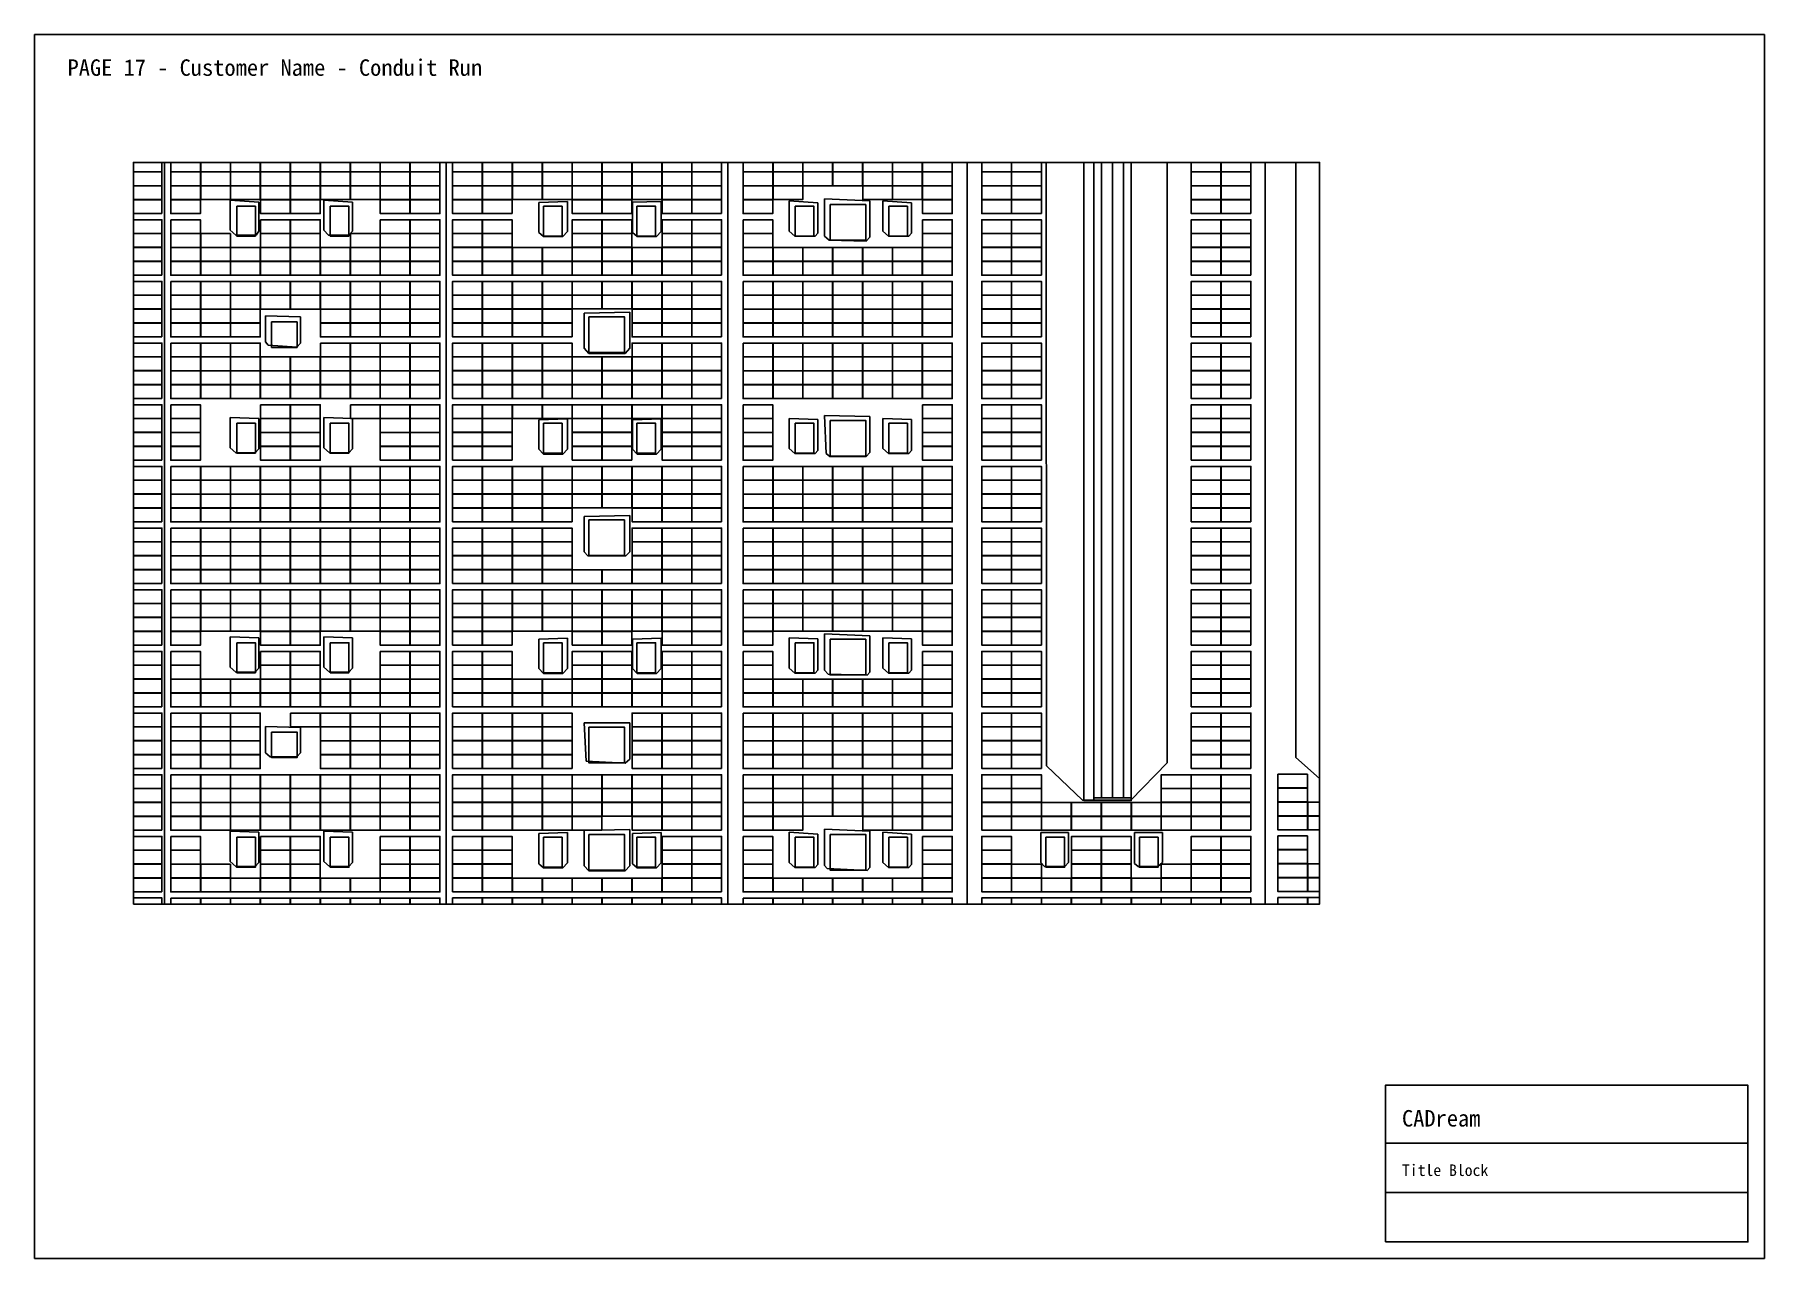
# Paper-space layout 'Layout1' of a CAD drawing. Header units: metres, sheet in millimetres. Extents: x 0 to 420, y 0 to 297.
# The model-space entities are those that its viewports show. They can reach past a viewport. Long polylines and large blocks are cut down to what shows.
import ezdxf

# ---------------------------------------------------------------- set-up
doc = ezdxf.new("R2010")
doc.units = ezdxf.units.M
doc.linetypes.add('DASHED', pattern=[1.524, 1.27, -0.254])
doc.linetypes.add('HIDDEN', pattern=[0.375, 0.25, -0.125])
for name, color, linetype in [('-其他', 7, 'Continuous'), ('-建筑轮廓线', 7, 'Continuous'), ('SHEET_BORDER', 8, 'Continuous'), ('SHEET_TEXT', 5, 'Continuous'), ('SHEET_TITLEBLOCK', 7, 'Continuous'), ('SHEET_VIEWPORT_FRAME', 6, 'Continuous'), ('屋脊线', 7, 'ByLayer'), ('组件', 7, 'ByLayer'), ('阴影', 8, 'DASHED'), ('障碍物', 7, 'ByLayer')]:
    doc.layers.add(name, color=color, linetype=linetype)
doc.layers.add('X消防车道', color=6, linetype='HIDDEN', lineweight=18)

psp = doc.layouts.get("Layout1")

# ---------------------------------------------------------------- texts
at = {"layer": 'SHEET_TEXT'}
psp.add_text('PAGE 17 - Customer Name - Conduit Run', height=4, dxfattribs=at).set_placement((8, 287))

msp = doc.modelspace()

# ---------------------------------------------------------------- blocks, each defined once
blk = doc.blocks.new('CADREAM_TITLEBLOCK_V1')
at = {"layer": 'SHEET_TITLEBLOCK'}
for p, q in [((0, 24), (88, 24)), ((0, 12), (88, 12))]:
    blk.add_line(p, q, dxfattribs=at)
blk.add_lwpolyline([(0, 0), (88, 0), (88, 38), (0, 38)], close=True, dxfattribs=at)
for s, height, p in [('CADream', 4, (4, 28)), ('Title Block', 2.8, (4, 16))]:
    blk.add_text(s, height=height, dxfattribs=at).set_placement(p)
blk = doc.blocks.new('*U6')
at = {"layer": '屋脊线', "color": 30}
for p, q in [((-23396, -129651, 8900), (-23400, 145849, 8900)), ((-796, -129651, 10100), (-800, 145849, 10100)), ((21804, -129651, 8900), (21800, 145849, 8900)), ((41004, -129651, 10100), (41000, 145849, 10100)), ((64900, -93851, 8900), (64900, 145849, 8900))]:
    blk.add_line(p, q, dxfattribs=at)
at = {"flags": 1}
for tag in ['unit_id', 'unit_name']:
    blk.add_attdef(tag, (0, 0), '', height=2.5, dxfattribs=at)
blk = doc.blocks.new('*U41')
at = {"layer": '障碍物', "color": 1}
blk.add_polyline3d([(50350, 138299, 10), (54150, 138299, 10), (54150, 59049, 10), (50350, 59049, 10)], close=True, dxfattribs=at)
at = {"flags": 1}
for tag in ['height', 'shape']:
    blk.add_attdef(tag, (0, 0), '', height=2.5, dxfattribs=at)
blk = doc.blocks.new('*U164')
at = {"layer": '障碍物', "color": 1}
blk.add_polyline3d([(-17600, 106699, 10), (-16100, 106699, 10), (-16100, 104299, 10), (-17600, 104299, 10)], close=True, dxfattribs=at)
at = {"flags": 1}
for tag in ['height', 'shape']:
    blk.add_attdef(tag, (0, 0), '', height=2.5, dxfattribs=at)
blk = doc.blocks.new('*U165')
at = {"layer": '障碍物', "color": 1}
blk.add_polyline3d([(-10100, 106699, 10), (-8600, 106699, 10), (-8600, 104299, 10), (-10100, 104299, 10)], close=True, dxfattribs=at)
at = {"flags": 1}
for tag in ['height', 'shape']:
    blk.add_attdef(tag, (0, 0), '', height=2.5, dxfattribs=at)
blk = doc.blocks.new('*U166')
at = {"layer": '障碍物', "color": 1}
blk.add_polyline3d([(7000, 106699, 10), (8500, 106699, 10), (8500, 104299, 10), (7000, 104299, 10)], close=True, dxfattribs=at)
at = {"flags": 1}
for tag in ['height', 'shape']:
    blk.add_attdef(tag, (0, 0), '', height=2.5, dxfattribs=at)
blk = doc.blocks.new('*U167')
at = {"layer": '障碍物', "color": 1}
blk.add_polyline3d([(14500, 106699, 10), (16000, 106699, 10), (16000, 104299, 10), (14500, 104299, 10)], close=True, dxfattribs=at)
at = {"flags": 1}
for tag in ['height', 'shape']:
    blk.add_attdef(tag, (0, 0), '', height=2.5, dxfattribs=at)
blk = doc.blocks.new('*U168')
at = {"layer": '障碍物', "color": 1}
blk.add_polyline3d([(-17600, 89299, 10), (-16100, 89299, 10), (-16100, 86899, 10), (-17600, 86899, 10)], close=True, dxfattribs=at)
at = {"flags": 1}
for tag in ['height', 'shape']:
    blk.add_attdef(tag, (0, 0), '', height=2.5, dxfattribs=at)
blk = doc.blocks.new('*U169')
at = {"layer": '障碍物', "color": 1}
blk.add_polyline3d([(-10100, 89299, 10), (-8600, 89299, 10), (-8600, 86899, 10), (-10100, 86899, 10)], close=True, dxfattribs=at)
at = {"flags": 1}
for tag in ['height', 'shape']:
    blk.add_attdef(tag, (0, 0), '', height=2.5, dxfattribs=at)
blk = doc.blocks.new('*U170')
at = {"layer": '障碍物', "color": 1}
blk.add_polyline3d([(7000, 89299, 10), (8500, 89299, 10), (8500, 86899, 10), (7000, 86899, 10)], close=True, dxfattribs=at)
at = {"flags": 1}
for tag in ['height', 'shape']:
    blk.add_attdef(tag, (0, 0), '', height=2.5, dxfattribs=at)
blk = doc.blocks.new('*U171')
at = {"layer": '障碍物', "color": 1}
blk.add_polyline3d([(14500, 89299, 10), (16000, 89299, 10), (16000, 86899, 10), (14500, 86899, 10)], close=True, dxfattribs=at)
at = {"flags": 1}
for tag in ['height', 'shape']:
    blk.add_attdef(tag, (0, 0), '', height=2.5, dxfattribs=at)
blk = doc.blocks.new('*U172')
at = {"layer": '障碍物', "color": 1}
blk.add_polyline3d([(-17600, 71699, 10), (-16100, 71699, 10), (-16100, 69299, 10), (-17600, 69299, 10)], close=True, dxfattribs=at)
at = {"flags": 1}
for tag in ['height', 'shape']:
    blk.add_attdef(tag, (0, 0), '', height=2.5, dxfattribs=at)
blk = doc.blocks.new('*U173')
at = {"layer": '障碍物', "color": 1}
blk.add_polyline3d([(-10100, 71699, 10), (-8600, 71699, 10), (-8600, 69299, 10), (-10100, 69299, 10)], close=True, dxfattribs=at)
at = {"flags": 1}
for tag in ['height', 'shape']:
    blk.add_attdef(tag, (0, 0), '', height=2.5, dxfattribs=at)
blk = doc.blocks.new('*U174')
at = {"layer": '障碍物', "color": 1}
blk.add_polyline3d([(7000, 71699, 10), (8500, 71699, 10), (8500, 69299, 10), (7000, 69299, 10)], close=True, dxfattribs=at)
at = {"flags": 1}
for tag in ['height', 'shape']:
    blk.add_attdef(tag, (0, 0), '', height=2.5, dxfattribs=at)
blk = doc.blocks.new('*U175')
at = {"layer": '障碍物', "color": 1}
blk.add_polyline3d([(14500, 71699, 10), (16000, 71699, 10), (16000, 69299, 10), (14500, 69299, 10)], close=True, dxfattribs=at)
at = {"flags": 1}
for tag in ['height', 'shape']:
    blk.add_attdef(tag, (0, 0), '', height=2.5, dxfattribs=at)
blk = doc.blocks.new('*U176')
at = {"layer": '障碍物', "color": 1}
blk.add_polyline3d([(-17600, 56099, 10), (-16100, 56099, 10), (-16100, 53699, 10), (-17600, 53699, 10)], close=True, dxfattribs=at)
at = {"flags": 1}
for tag in ['height', 'shape']:
    blk.add_attdef(tag, (0, 0), '', height=2.5, dxfattribs=at)
blk = doc.blocks.new('*U177')
at = {"layer": '障碍物', "color": 1}
blk.add_polyline3d([(-10100, 56099, 10), (-8600, 56099, 10), (-8600, 53699, 10), (-10100, 53699, 10)], close=True, dxfattribs=at)
at = {"flags": 1}
for tag in ['height', 'shape']:
    blk.add_attdef(tag, (0, 0), '', height=2.5, dxfattribs=at)
blk = doc.blocks.new('*U178')
at = {"layer": '障碍物', "color": 1}
blk.add_polyline3d([(7000, 56099, 10), (8500, 56099, 10), (8500, 53699, 10), (7000, 53699, 10)], close=True, dxfattribs=at)
at = {"flags": 1}
for tag in ['height', 'shape']:
    blk.add_attdef(tag, (0, 0), '', height=2.5, dxfattribs=at)
blk = doc.blocks.new('*U179')
at = {"layer": '障碍物', "color": 1}
blk.add_polyline3d([(14500, 56099, 10), (16000, 56099, 10), (16000, 53699, 10), (14500, 53699, 10)], close=True, dxfattribs=at)
at = {"flags": 1}
for tag in ['height', 'shape']:
    blk.add_attdef(tag, (0, 0), '', height=2.5, dxfattribs=at)
blk = doc.blocks.new('*U220')
at = {"layer": '障碍物', "color": 1}
blk.add_polyline3d([(-14801, 97420, 10), (-12758, 97420, 10), (-12758, 95377, 10), (-14801, 95377, 10)], close=True, dxfattribs=at)
at = {"flags": 1}
for tag in ['height', 'shape']:
    blk.add_attdef(tag, (0, 0), '', height=2.5, dxfattribs=at)
blk = doc.blocks.new('*U221')
at = {"layer": '障碍物', "color": 1}
blk.add_polyline3d([(-14801, 64530, 10), (-12758, 64530, 10), (-12758, 62487, 10), (-14801, 62487, 10)], close=True, dxfattribs=at)
at = {"flags": 1}
for tag in ['height', 'shape']:
    blk.add_attdef(tag, (0, 0), '', height=2.5, dxfattribs=at)
blk = doc.blocks.new('*U231')
at = {"layer": '障碍物', "color": 1}
blk.add_polyline3d([(10640, 97832, 10), (13500, 97832, 10), (13500, 94971, 10), (10640, 94971, 10)], close=True, dxfattribs=at)
at = {"flags": 1}
for tag in ['height', 'shape']:
    blk.add_attdef(tag, (0, 0), '', height=2.5, dxfattribs=at)
blk = doc.blocks.new('*U232')
at = {"layer": '障碍物', "color": 1}
blk.add_polyline3d([(10640, 81542, 10), (13500, 81542, 10), (13500, 78682, 10), (10640, 78682, 10)], close=True, dxfattribs=at)
at = {"flags": 1}
for tag in ['height', 'shape']:
    blk.add_attdef(tag, (0, 0), '', height=2.5, dxfattribs=at)
blk = doc.blocks.new('*U233')
at = {"layer": '障碍物', "color": 1}
blk.add_polyline3d([(10640, 64942, 10), (13500, 64942, 10), (13500, 62081, 10), (10640, 62081, 10)], close=True, dxfattribs=at)
at = {"flags": 1}
for tag in ['height', 'shape']:
    blk.add_attdef(tag, (0, 0), '', height=2.5, dxfattribs=at)
blk = doc.blocks.new('*U245')
at = {"layer": '障碍物', "color": 1}
blk.add_polyline3d([(10640, 56334, 10), (13500, 56334, 10), (13500, 53473, 10), (10640, 53473, 10)], close=True, dxfattribs=at)
at = {"flags": 1}
for tag in ['height', 'shape']:
    blk.add_attdef(tag, (0, 0), '', height=2.5, dxfattribs=at)
blk = doc.blocks.new('*U250')
at = {"layer": '障碍物', "color": 1}
blk.add_polyline3d([(27200, 106699, 10), (28700, 106699, 10), (28700, 104299, 10), (27200, 104299, 10)], close=True, dxfattribs=at)
at = {"flags": 1}
for tag in ['height', 'shape']:
    blk.add_attdef(tag, (0, 0), '', height=2.5, dxfattribs=at)
blk = doc.blocks.new('*U251')
at = {"layer": '障碍物', "color": 1}
blk.add_polyline3d([(34700, 106699, 10), (36200, 106699, 10), (36200, 104299, 10), (34700, 104299, 10)], close=True, dxfattribs=at)
at = {"flags": 1}
for tag in ['height', 'shape']:
    blk.add_attdef(tag, (0, 0), '', height=2.5, dxfattribs=at)
blk = doc.blocks.new('*U252')
at = {"layer": '障碍物', "color": 1}
blk.add_polyline3d([(27200, 89299, 10), (28700, 89299, 10), (28700, 86899, 10), (27200, 86899, 10)], close=True, dxfattribs=at)
at = {"flags": 1}
for tag in ['height', 'shape']:
    blk.add_attdef(tag, (0, 0), '', height=2.5, dxfattribs=at)
blk = doc.blocks.new('*U253')
at = {"layer": '障碍物', "color": 1}
blk.add_polyline3d([(34700, 89299, 10), (36200, 89299, 10), (36200, 86899, 10), (34700, 86899, 10)], close=True, dxfattribs=at)
at = {"flags": 1}
for tag in ['height', 'shape']:
    blk.add_attdef(tag, (0, 0), '', height=2.5, dxfattribs=at)
blk = doc.blocks.new('*U254')
at = {"layer": '障碍物', "color": 1}
blk.add_polyline3d([(27200, 71699, 10), (28700, 71699, 10), (28700, 69299, 10), (27200, 69299, 10)], close=True, dxfattribs=at)
at = {"flags": 1}
for tag in ['height', 'shape']:
    blk.add_attdef(tag, (0, 0), '', height=2.5, dxfattribs=at)
blk = doc.blocks.new('*U255')
at = {"layer": '障碍物', "color": 1}
blk.add_polyline3d([(34700, 71699, 10), (36200, 71699, 10), (36200, 69299, 10), (34700, 69299, 10)], close=True, dxfattribs=at)
at = {"flags": 1}
for tag in ['height', 'shape']:
    blk.add_attdef(tag, (0, 0), '', height=2.5, dxfattribs=at)
blk = doc.blocks.new('*U256')
at = {"layer": '障碍物', "color": 1}
blk.add_polyline3d([(27200, 56099, 10), (28700, 56099, 10), (28700, 53699, 10), (27200, 53699, 10)], close=True, dxfattribs=at)
at = {"flags": 1}
for tag in ['height', 'shape']:
    blk.add_attdef(tag, (0, 0), '', height=2.5, dxfattribs=at)
blk = doc.blocks.new('*U257')
at = {"layer": '障碍物', "color": 1}
blk.add_polyline3d([(34700, 56099, 10), (36200, 56099, 10), (36200, 53699, 10), (34700, 53699, 10)], close=True, dxfattribs=at)
at = {"flags": 1}
for tag in ['height', 'shape']:
    blk.add_attdef(tag, (0, 0), '', height=2.5, dxfattribs=at)
blk = doc.blocks.new('*U280')
at = {"layer": '障碍物', "color": 1}
blk.add_polyline3d([(29990, 106829, 10), (32850, 106829, 10), (32850, 103969, 10), (29990, 103969, 10)], close=True, dxfattribs=at)
at = {"flags": 1}
for tag in ['height', 'shape']:
    blk.add_attdef(tag, (0, 0), '', height=2.5, dxfattribs=at)
blk = doc.blocks.new('*U281')
at = {"layer": '障碍物', "color": 1}
blk.add_polyline3d([(29990, 89529, 10), (32850, 89529, 10), (32850, 86668, 10), (29990, 86668, 10)], close=True, dxfattribs=at)
at = {"flags": 1}
for tag in ['height', 'shape']:
    blk.add_attdef(tag, (0, 0), '', height=2.5, dxfattribs=at)
blk = doc.blocks.new('*U282')
at = {"layer": '障碍物', "color": 1}
blk.add_polyline3d([(29990, 71979, 10), (32850, 71979, 10), (32850, 69118, 10), (29990, 69118, 10)], close=True, dxfattribs=at)
at = {"flags": 1}
for tag in ['height', 'shape']:
    blk.add_attdef(tag, (0, 0), '', height=2.5, dxfattribs=at)
blk = doc.blocks.new('*U283')
at = {"layer": '障碍物', "color": 1}
blk.add_polyline3d([(29990, 56329, 10), (32850, 56329, 10), (32850, 53468, 10), (29990, 53468, 10)], close=True, dxfattribs=at)
at = {"flags": 1}
for tag in ['height', 'shape']:
    blk.add_attdef(tag, (0, 0), '', height=2.5, dxfattribs=at)
blk = doc.blocks.new('*U286')
at = {"layer": '障碍物', "color": 1}
blk.add_polyline3d([(47300, 56099, 10), (48800, 56099, 10), (48800, 53699, 10), (47300, 53699, 10)], close=True, dxfattribs=at)
at = {"flags": 1}
for tag in ['height', 'shape']:
    blk.add_attdef(tag, (0, 0), '', height=2.5, dxfattribs=at)
blk = doc.blocks.new('*U287')
at = {"layer": '障碍物', "color": 1}
blk.add_polyline3d([(54800, 56099, 10), (56300, 56099, 10), (56300, 53699, 10), (54800, 53699, 10)], close=True, dxfattribs=at)
at = {"flags": 1}
for tag in ['height', 'shape']:
    blk.add_attdef(tag, (0, 0), '', height=2.5, dxfattribs=at)
blk = doc.blocks.new('*U21')
at = {"layer": '组件', "color": 0}
blk.add_polyline3d([(0, 0, 0), (0, -110, 0), (238, -110, 12), (238, 0, 12)], close=True, dxfattribs=at)
at = {"flags": 1}
for tag in ['silicon-material', 'panel-length', 'panel-width', 'panel-height', 'mounting-hole-spacing1', 'mounting-hole-spacing2', 'userid', 'module-material', 'theme', 'name', 'vmpo', 'voco', 'pmax', 'company-name', 'note', 'id', 'impo', 'isco']:
    blk.add_attdef(tag, (0, 0), '', height=2.5, dxfattribs=at)
blk = doc.blocks.new('*U19')
at = {"layer": '组件', "color": 0}
blk.add_polyline3d([(0, 0, 0), (0, 110, 0), (-238, 110, 12), (-238, 0, 12)], close=True, dxfattribs=at)
at = {"flags": 1}
for tag in ['silicon-material', 'panel-length', 'panel-width', 'panel-height', 'mounting-hole-spacing1', 'mounting-hole-spacing2', 'userid', 'module-material', 'theme', 'name', 'vmpo', 'voco', 'pmax', 'company-name', 'note', 'id', 'impo', 'isco']:
    blk.add_attdef(tag, (0, 0), '', height=2.5, dxfattribs=at)
blk = doc.blocks.new('*U17')
at = {"layer": '组件', "color": 0}
blk.add_polyline3d([(0, 0, 0), (0, -110, 0), (238, -110, 15), (238, 0, 15)], close=True, dxfattribs=at)
at = {"flags": 1}
for tag in ['silicon-material', 'panel-length', 'panel-width', 'panel-height', 'mounting-hole-spacing1', 'mounting-hole-spacing2', 'userid', 'module-material', 'theme', 'name', 'vmpo', 'voco', 'pmax', 'company-name', 'note', 'id', 'impo', 'isco']:
    blk.add_attdef(tag, (0, 0), '', height=2.5, dxfattribs=at)
blk = doc.blocks.new('*U15')
at = {"layer": '组件', "color": 0}
blk.add_polyline3d([(0, 0, 0), (0, 110, 0), (-238, 110, 13), (-238, 0, 13)], close=True, dxfattribs=at)
at = {"flags": 1}
for tag in ['silicon-material', 'panel-length', 'panel-width', 'panel-height', 'mounting-hole-spacing1', 'mounting-hole-spacing2', 'userid', 'module-material', 'theme', 'name', 'vmpo', 'voco', 'pmax', 'company-name', 'note', 'id', 'impo', 'isco']:
    blk.add_attdef(tag, (0, 0), '', height=2.5, dxfattribs=at)
blk = doc.blocks.new('*U13')
at = {"layer": '组件', "color": 0}
blk.add_polyline3d([(0, 0, 0), (0, -110, 0), (238, -110, 13), (238, 0, 13)], close=True, dxfattribs=at)
at = {"flags": 1}
for tag in ['silicon-material', 'panel-length', 'panel-width', 'panel-height', 'mounting-hole-spacing1', 'mounting-hole-spacing2', 'userid', 'module-material', 'theme', 'name', 'vmpo', 'voco', 'pmax', 'company-name', 'note', 'id', 'impo', 'isco']:
    blk.add_attdef(tag, (0, 0), '', height=2.5, dxfattribs=at)
blk = doc.blocks.new('*U11')
at = {"layer": '组件', "color": 0}
blk.add_polyline3d([(0, 0, 0), (0, 110, 0), (-238, 110, 13), (-238, 0, 13)], close=True, dxfattribs=at)
at = {"flags": 1}
for tag in ['silicon-material', 'panel-length', 'panel-width', 'panel-height', 'mounting-hole-spacing1', 'mounting-hole-spacing2', 'userid', 'module-material', 'theme', 'name', 'vmpo', 'voco', 'pmax', 'company-name', 'note', 'id', 'impo', 'isco']:
    blk.add_attdef(tag, (0, 0), '', height=2.5, dxfattribs=at)

# ---------------------------------------------------------------- hatches: boundary and pattern name
at = {"layer": '-其他'}
h = msp.add_hatch(dxfattribs=at)
h.set_pattern_fill('ANSI31', color=256, scale=1200)
h.set_pattern_definition([(45, (-495701042.8, -3200636676.2), (-1347.0384181, 1347.0384182), [])])
edge = h.paths.add_edge_path()
edge.add_line((104529, 145851), (-88500, 145851))
edge.add_line((-88500, 145851), (-88500, 104651))
edge.add_line((-88500, 104651), (-93574, 104651))
edge.add_line((-93574, 104651), (-98619, 104651))
edge.add_line((-98619, 104651), (-104500, 104651))
edge.add_line((-104500, 104651), (-104500, 151351))
edge.add_line((-104500, 151351), (104000, 151351))
edge.add_line((104000, 151351), (104000, 145851))
at = {"layer": 'X消防车道'}
h = msp.add_hatch(dxfattribs=at)
h.set_pattern_fill('DOTS', color=8, scale=1000, angle=-31.48784)
h.set_pattern_definition([(328.51216202, (-1970228605.7, -2547630934.4), (1506.0502845, 939.1527315), [0, -1587.5])])
h.paths.add_polyline_path([(-93210, -143670, 0.3886963), (-80261, -155529), (-29868, -155529, 0.0729934), (-27282, -155149), (-24813, -154408, -0.0729934), (-22226, -154029), (83400, -154029, -0.4142154), (92400, -163029), (92400, -173022), (96400, -173176), (96400, -163029, 0.4142203), (83400, -150029), (-22813, -150029, 0.0729934), (-25400, -150408), (-27869, -151149, -0.0729934), (-30455, -151529), (-80261, -151529, -0.3886977), (-89226, -143319), (-114667, 145381, -0.4401983), (-105702, 155171), (86000, 155171, -0.414211), (95000, 146171, -0.1414481), (97000, 153099, 0.2576704), (86000, 159171), (-105702, 159171, 0.4401961), (-118651, 145030)])

# ---------------------------------------------------------------- linework, layer by layer
at = {"layer": '-建筑轮廓线'}
for p, q in [((51775, 138101, 10100), (51775, 59251, 10100)), ((52650, 138101, 10100), (52650, 59251, 10100)), ((53525, 138101, 10100), (53525, 59251, 10100)), ((51150, 59251, 10100), (54150, 59251, 10100))]:
    msp.add_line(p, q, dxfattribs=at)
at = {"layer": '-建筑轮廓线', "elevation": 10100}
msp.add_lwpolyline([(51150, 59051), (54150, 59051), (54150, 138301), (51150, 138301)], close=True, dxfattribs=at)
at = {"layer": '屋脊线', "color": 30, "elevation": 8900}
for points in [[(-23400, 145849), (-23396, -129651)], [(21800, 145849), (21804, -129651)], [(64900, -93851), (64900, 145849)]]:
    msp.add_lwpolyline(points, dxfattribs=at)
at = {"layer": '屋脊线', "color": 2, "elevation": 10100}
for points in [[(-800, 145849), (-796, -129651)], [(41000, 145849), (41004, -129651)]]:
    msp.add_lwpolyline(points, dxfattribs=at)
at = {"layer": '阴影', "linetype": 'DASHED'}
for points in [[(66767, 139505, 8996), (66767, 142330, 8996), (70410, 142249, 9181), (70410, 141765, 9181), (71228, 141765, 9223), (71377, 141523, 9230), (73384, 140877, 9332), (77325, 140958, 9533), (77325, 61691, 9533), (75020, 59108, 9416), (71154, 59108, 9219), (67362, 62498, 9026), (67362, 139020, 9026), (66767, 139505, 8996)], [(57023, 62065, 9296), (57023, 141412, 9296), (53224, 141412, 9487), (52032, 140847, 9547), (51212, 141089, 9588), (47338, 141089, 9783), (47339, 61823, 9783), (50244, 59079, 9637), (54118, 59079, 9442), (57023, 62065, 9296)], [(-15821, 104690, 9303), (-15821, 107031, 9303), (-18127, 107192, 9181), (-18127, 104770, 9181), (-17681, 104367, 9205), (-16044, 104367, 9292), (-15821, 104690, 9303)], [(-8310, 104690, 9702), (-8310, 107031, 9702), (-10615, 107192, 9580), (-10615, 104770, 9580), (-10243, 104367, 9600), (-8607, 104367, 9686), (-8310, 104690, 9702)], [(6629, 107008, 9707), (6629, 104587, 9707), (7001, 104264, 9687), (8563, 104264, 9604), (8935, 104668, 9584), (8935, 107089, 9584), (6629, 107008, 9707)], [(14141, 107009, 9308), (14141, 104587, 9308), (14512, 104264, 9288), (16074, 104264, 9205), (16446, 104668, 9185), (16446, 107089, 9185), (14141, 107009, 9308)], [(26710, 107123, 9208), (29015, 106961, 9352), (29015, 104540, 9352), (28792, 104297, 9338), (27156, 104297, 9236), (26710, 104701, 9208), (26710, 107123, 9208)], [(29536, 107284, 9384), (33180, 107123, 9612), (33180, 104217, 9612), (32882, 103894, 9594), (29908, 103975, 9408), (29536, 104297, 9384), (29536, 107284, 9384)], [(34221, 107123, 9677), (36527, 106961, 9821), (36527, 104540, 9821), (36303, 104298, 9807), (34667, 104298, 9705), (34221, 104701, 9677), (34221, 107123, 9677)], [(-12474, 95730, 9481), (-12474, 97829, 9481), (-15301, 97909, 9331), (-15301, 95811, 9331), (-15077, 95568, 9343), (-12772, 95407, 9465), (-12474, 95730, 9481)], [(10273, 98129, 9513), (10273, 95304, 9513), (10645, 94901, 9493), (13546, 94901, 9339), (13918, 95304, 9320), (13918, 98210, 9320), (10273, 98129, 9513)], [(-15821, 87254, 9303), (-15821, 89676, 9303), (-18127, 89757, 9181), (-18127, 87335, 9181), (-17680, 86931, 9205), (-16119, 86931, 9288), (-15821, 87254, 9303)], [(-8309, 87254, 9702), (-8310, 89676, 9702), (-10615, 89757, 9580), (-10615, 87335, 9580), (-10169, 86932, 9603), (-8607, 86932, 9686), (-8309, 87254, 9702)], [(6629, 89573, 9707), (6629, 87232, 9707), (7001, 86829, 9687), (8563, 86829, 9604), (8935, 87232, 9584), (8935, 89654, 9584), (6629, 89573, 9707)], [(14141, 89573, 9308), (14141, 87232, 9308), (14513, 86829, 9288), (16075, 86829, 9205), (16446, 87232, 9185), (16446, 89654, 9185), (14141, 89573, 9308)], [(26710, 89687, 9208), (29016, 89607, 9352), (29016, 87104, 9352), (28792, 86862, 9338), (27156, 86862, 9236), (26710, 87266, 9208), (26710, 89687, 9208)], [(29536, 89929, 9384), (33180, 89849, 9612), (33180, 86943, 9612), (32883, 86620, 9594), (29982, 86620, 9412), (29685, 86862, 9394), (29536, 89929, 9384)], [(34221, 89687, 9677), (36527, 89607, 9821), (36527, 87104, 9821), (36304, 86862, 9807), (34668, 86862, 9705), (34221, 87266, 9677), (34221, 89687, 9677)], [(10274, 81824, 9513), (10274, 78999, 9513), (10571, 78676, 9497), (13620, 78676, 9335), (13918, 78999, 9320), (13918, 81905, 9320), (10274, 81824, 9513)], [(-15821, 69658, 9303), (-15821, 72079, 9303), (-18126, 72160, 9181), (-18126, 69738, 9181), (-17680, 69335, 9205), (-16118, 69335, 9288), (-15821, 69658, 9303)], [(-8309, 69658, 9702), (-8309, 72079, 9702), (-10615, 72160, 9580), (-10615, 69738, 9580), (-10169, 69335, 9603), (-8607, 69335, 9686), (-8309, 69658, 9702)], [(29536, 72413, 9384), (33180, 72252, 9612), (33181, 69346, 9612), (32957, 69104, 9598), (29834, 69185, 9403), (29536, 69508, 9384), (29536, 72413, 9384)], [(6630, 71976, 9707), (6630, 69635, 9707), (7001, 69232, 9687), (8563, 69232, 9604), (8935, 69635, 9584), (8935, 72057, 9584), (6630, 71976, 9707)], [(14141, 71976, 9308), (14141, 69636, 9308), (14513, 69232, 9288), (16075, 69232, 9205), (16447, 69636, 9185), (16447, 72057, 9185), (14141, 71976, 9308)], [(26710, 72090, 9208), (29016, 72010, 9352), (29016, 69508, 9352), (28793, 69265, 9338), (27157, 69265, 9236), (26710, 69669, 9208), (26710, 72090, 9208)], [(34222, 72091, 9677), (36527, 72010, 9821), (36527, 69508, 9821), (36304, 69265, 9807), (34668, 69265, 9705), (34222, 69669, 9677), (34222, 72091, 9677)], [(10274, 65277, 9513), (13918, 65277, 9320), (13918, 62371, 9320), (13546, 62048, 9339), (10423, 62209, 9505), (10274, 65277, 9513)], [(-12474, 62877, 9481), (-12474, 64895, 9481), (-15300, 64976, 9331), (-15300, 62877, 9331), (-14928, 62554, 9351), (-12771, 62554, 9465), (-12474, 62877, 9481)], [(-15821, 54079, 9303), (-15821, 56500, 9303), (-18126, 56581, 9181), (-18126, 54159, 9181), (-17680, 53756, 9205), (-16118, 53756, 9288), (-15821, 54079, 9303)], [(-8309, 54079, 9702), (-8309, 56500, 9702), (-10615, 56581, 9580), (-10615, 54160, 9580), (-10168, 53756, 9603), (-8606, 53756, 9686), (-8309, 54079, 9702)], [(6630, 56397, 9707), (6630, 53976, 9707), (7002, 53653, 9687), (8564, 53653, 9604), (8935, 54057, 9584), (8935, 56478, 9584), (6630, 56397, 9707)], [(10274, 56640, 9513), (10274, 53815, 9513), (10646, 53411, 9493), (13546, 53411, 9339), (13918, 53815, 9320), (13918, 56720, 9320), (10274, 56640, 9513)], [(14141, 56398, 9308), (14141, 53976, 9308), (14513, 53653, 9288), (16075, 53653, 9205), (16447, 54057, 9185), (16447, 56478, 9185), (14141, 56398, 9308)], [(26711, 56512, 9208), (29016, 56350, 9352), (29016, 53929, 9352), (28793, 53687, 9338), (27157, 53687, 9236), (26711, 54090, 9208), (26711, 56512, 9208)], [(29537, 56754, 9384), (33181, 56593, 9612), (33181, 53687, 9612), (32958, 53444, 9598), (29760, 53606, 9398), (29537, 53848, 9384), (29537, 56754, 9384)], [(34222, 56512, 9677), (36527, 56350, 9821), (36527, 53929, 9821), (36304, 53687, 9807), (34668, 53687, 9705), (34222, 54090, 9677), (34222, 56512, 9677)], [(49127, 54074, 9693), (49127, 56496, 9693), (46892, 56496, 9805), (46892, 54074, 9805), (47190, 53751, 9790), (48829, 53751, 9708), (49127, 54074, 9693)], [(56651, 54074, 9315), (56651, 56496, 9315), (54416, 56496, 9427), (54416, 53993, 9427), (54714, 53751, 9412), (56278, 53751, 9334), (56651, 54074, 9315)]]:
    msp.add_polyline3d(points, close=True, dxfattribs=at)
at = {"layer": '障碍物'}
for points, elevation in [([(50350, 138299), (54150, 138299), (54150, 59049), (50350, 59049)], 11657), ([(29990, 106829), (32850, 106829), (32850, 103969), (29990, 103969)], 10300), ([(-14801, 97420), (-12758, 97420), (-12758, 95377), (-14801, 95377)], 10300), ([(10640, 97832), (13500, 97832), (13500, 94971), (10640, 94971)], 10300), ([(29990, 89529), (32850, 89529), (32850, 86668), (29990, 86668)], 10300), ([(10640, 81542), (13500, 81542), (13500, 78682), (10640, 78682)], 10300), ([(29990, 71979), (32850, 71979), (32850, 69118), (29990, 69118)], 10300), ([(-14801, 64530), (-12758, 64530), (-12758, 62487), (-14801, 62487)], 10300), ([(10640, 64942), (13500, 64942), (13500, 62081), (10640, 62081)], 10300), ([(10640, 56334), (13500, 56334), (13500, 53473), (10640, 53473)], 10300), ([(29990, 56329), (32850, 56329), (32850, 53468), (29990, 53468)], 10300)]:
    msp.add_lwpolyline(points, close=True, dxfattribs=dict(at, elevation=elevation))
at = {"layer": '障碍物', "color": 4, "elevation": 10300}
for points in [[(-17600, 106699), (-16100, 106699), (-16100, 104299), (-17600, 104299)], [(-10100, 106699), (-8600, 106699), (-8600, 104299), (-10100, 104299)], [(7000, 106699), (8500, 106699), (8500, 104299), (7000, 104299)], [(14500, 106699), (16000, 106699), (16000, 104299), (14500, 104299)], [(27200, 106699), (28700, 106699), (28700, 104299), (27200, 104299)], [(34700, 106699), (36200, 106699), (36200, 104299), (34700, 104299)], [(-17600, 89299), (-16100, 89299), (-16100, 86899), (-17600, 86899)], [(-10100, 89299), (-8600, 89299), (-8600, 86899), (-10100, 86899)], [(7000, 89299), (8500, 89299), (8500, 86899), (7000, 86899)], [(14500, 89299), (16000, 89299), (16000, 86899), (14500, 86899)], [(27200, 89299), (28700, 89299), (28700, 86899), (27200, 86899)], [(34700, 89299), (36200, 89299), (36200, 86899), (34700, 86899)], [(-17600, 71699), (-16100, 71699), (-16100, 69299), (-17600, 69299)], [(-10100, 71699), (-8600, 71699), (-8600, 69299), (-10100, 69299)], [(7000, 71699), (8500, 71699), (8500, 69299), (7000, 69299)], [(14500, 71699), (16000, 71699), (16000, 69299), (14500, 69299)], [(27200, 71699), (28700, 71699), (28700, 69299), (27200, 69299)], [(34700, 71699), (36200, 71699), (36200, 69299), (34700, 69299)], [(-17600, 56099), (-16100, 56099), (-16100, 53699), (-17600, 53699)], [(-10100, 56099), (-8600, 56099), (-8600, 53699), (-10100, 53699)], [(7000, 56099), (8500, 56099), (8500, 53699), (7000, 53699)], [(14500, 56099), (16000, 56099), (16000, 53699), (14500, 53699)], [(27200, 56099), (28700, 56099), (28700, 53699), (27200, 53699)], [(34700, 56099), (36200, 56099), (36200, 53699), (34700, 53699)], [(47300, 56099), (48800, 56099), (48800, 53699), (47300, 53699)], [(54800, 56099), (56300, 56099), (56300, 53699), (54800, 53699)]]:
    msp.add_lwpolyline(points, close=True, dxfattribs=at)

# ---------------------------------------------------------------- block references
at = {"layer": '屋脊线'}
msp.add_blockref('*U6', (0, 0), dxfattribs=at)
at = {"layer": '组件', "color": 5, "xscale": 10, "yscale": 10, "zscale": 10}
for name, p in [('*U11', (-26006, 109461, 9142)), ('*U11', (-23606, 109461, 9011)), ('*U13', (-22890, 110557, 9027)), ('*U13', (-20490, 110557, 9154)), ('*U13', (-18089, 110557, 9282)), ('*U13', (-15689, 110557, 9409)), ('*U13', (-13288, 110557, 9537)), ('*U13', (-10887, 110557, 9664)), ('*U13', (-8487, 110557, 9792)), ('*U13', (-6086, 110557, 9919)), ('*U13', (-3685, 110557, 10047)), ('*U15', (2090, 109461, 10047)), ('*U15', (4491, 109461, 9919)), ('*U15', (6891, 109461, 9792)), ('*U15', (9292, 109461, 9664)), ('*U15', (11693, 109461, 9537)), ('*U15', (14093, 109461, 9409)), ('*U15', (16494, 109461, 9282)), ('*U15', (18895, 109461, 9154)), ('*U15', (21295, 109461, 9027)), ('*U17', (23015, 110557, 9076)), ('*U17', (25414, 110557, 9226)), ('*U17', (27813, 110557, 9376)), ('*U17', (30213, 110557, 9526)), ('*U17', (32612, 110557, 9676)), ('*U17', (35011, 110557, 9826)), ('*U17', (37411, 110557, 9976)), ('*U19', (44537, 109461, 10023)), ('*U19', (46938, 109461, 9902)), ('*U19', (61344, 109461, 9179)), ('*U19', (63745, 109461, 9058)), ('*U11', (-26006, 108345, 9142)), ('*U11', (-26006, 107229, 9142)), ('*U11', (-23606, 108345, 9011)), ('*U11', (-23606, 107229, 9011)), ('*U13', (-22890, 109441, 9027)), ('*U13', (-22890, 108325, 9027)), ('*U13', (-20490, 109441, 9154)), ('*U13', (-20490, 108325, 9154)), ('*U13', (-18089, 109441, 9282)), ('*U13', (-18089, 108325, 9282)), ('*U13', (-15689, 109441, 9409)), ('*U13', (-15689, 108325, 9409)), ('*U13', (-13288, 109441, 9537)), ('*U13', (-13288, 108325, 9537)), ('*U13', (-10887, 109441, 9664)), ('*U13', (-10887, 108325, 9664)), ('*U13', (-8487, 109441, 9792)), ('*U13', (-8487, 108325, 9792)), ('*U13', (-6086, 109441, 9919)), ('*U13', (-6086, 108325, 9919)), ('*U13', (-3685, 109441, 10047)), ('*U13', (-3685, 108325, 10047)), ('*U15', (2090, 108345, 10047)), ('*U15', (2090, 107229, 10047)), ('*U15', (4491, 108345, 9919)), ('*U15', (4491, 107229, 9919)), ('*U15', (6891, 108345, 9792)), ('*U15', (6891, 107229, 9792)), ('*U15', (9292, 108345, 9664)), ('*U15', (9292, 107229, 9664)), ('*U15', (11693, 108345, 9537)), ('*U15', (11693, 107229, 9537)), ('*U15', (14093, 108345, 9409)), ('*U15', (14093, 107229, 9409)), ('*U15', (16494, 108345, 9282)), ('*U15', (16494, 107229, 9282)), ('*U15', (18895, 108345, 9154)), ('*U15', (18895, 107229, 9154)), ('*U15', (21295, 108345, 9027)), ('*U15', (21295, 107229, 9027)), ('*U17', (23015, 109441, 9076)), ('*U17', (23015, 108325, 9076)), ('*U17', (25414, 109441, 9226)), ('*U17', (25414, 108325, 9226)), ('*U17', (27813, 109441, 9376)), ('*U17', (30213, 109441, 9526)), ('*U17', (32612, 109441, 9676)), ('*U17', (32612, 108325, 9676)), ('*U17', (35011, 109441, 9826)), ('*U17', (35011, 108325, 9826)), ('*U17', (37411, 109441, 9976)), ('*U17', (37411, 108325, 9976)), ('*U19', (44537, 108345, 10023)), ('*U19', (44537, 107229, 10023)), ('*U19', (46938, 108345, 9902)), ('*U19', (46938, 107229, 9902)), ('*U19', (61344, 108345, 9179)), ('*U19', (61344, 107229, 9179)), ('*U19', (63745, 108345, 9058)), ('*U19', (63745, 107229, 9058)), ('*U11', (-26006, 106113, 9142)), ('*U11', (-23606, 106113, 9011)), ('*U13', (-22890, 107209, 9027)), ('*U13', (-15689, 107209, 9409)), ('*U13', (-13288, 107209, 9537)), ('*U13', (-6086, 107209, 9919)), ('*U13', (-3685, 107209, 10047)), ('*U15', (2090, 106113, 10047)), ('*U15', (4491, 106113, 9919)), ('*U15', (11693, 106113, 9537)), ('*U15', (14093, 106113, 9409)), ('*U15', (18895, 106113, 9154)), ('*U15', (21295, 106113, 9027)), ('*U17', (23015, 107209, 9076)), ('*U17', (37411, 107209, 9976)), ('*U19', (44537, 106113, 10023)), ('*U19', (46938, 106113, 9902)), ('*U19', (61344, 106113, 9179)), ('*U19', (63745, 106113, 9058)), ('*U11', (-26006, 104517, 9142)), ('*U11', (-23606, 104517, 9011)), ('*U13', (-22890, 105613, 9027)), ('*U13', (-15689, 105613, 9409)), ('*U13', (-13288, 105613, 9537)), ('*U13', (-6086, 105613, 9919)), ('*U13', (-3685, 105613, 10047)), ('*U15', (2090, 104517, 10047)), ('*U15', (4491, 104517, 9919)), ('*U15', (11693, 104517, 9537)), ('*U15', (14093, 104517, 9409)), ('*U15', (18895, 104517, 9154)), ('*U15', (21295, 104517, 9027)), ('*U17', (23015, 105613, 9076)), ('*U17', (37411, 105613, 9976)), ('*U19', (44537, 104517, 10023)), ('*U19', (46938, 104517, 9902)), ('*U19', (61344, 104517, 9179)), ('*U19', (63745, 104517, 9058)), ('*U11', (-26006, 103401, 9142)), ('*U11', (-23606, 103401, 9011)), ('*U13', (-22890, 104497, 9027)), ('*U13', (-20490, 104497, 9154)), ('*U13', (-15689, 104497, 9409)), ('*U13', (-13288, 104497, 9537)), ('*U13', (-8487, 104497, 9792)), ('*U13', (-6086, 104497, 9919)), ('*U13', (-3685, 104497, 10047)), ('*U15', (2090, 103401, 10047)), ('*U15', (4491, 103401, 9919)), ('*U15', (11693, 103401, 9537)), ('*U15', (14093, 103401, 9409)), ('*U15', (18895, 103401, 9154)), ('*U15', (21295, 103401, 9027)), ('*U17', (23015, 104497, 9076)), ('*U17', (37411, 104497, 9976)), ('*U19', (44537, 103401, 10023)), ('*U19', (46938, 103401, 9902)), ('*U19', (61344, 103401, 9179)), ('*U19', (63745, 103401, 9058)), ('*U11', (-26006, 102285, 9142)), ('*U11', (-23606, 102285, 9011)), ('*U13', (-22890, 103381, 9027)), ('*U13', (-20490, 103381, 9154)), ('*U13', (-18089, 103381, 9282)), ('*U13', (-15689, 103381, 9409)), ('*U13', (-13288, 103381, 9537)), ('*U13', (-10887, 103381, 9664)), ('*U13', (-8487, 103381, 9792)), ('*U13', (-6086, 103381, 9919)), ('*U13', (-3685, 103381, 10047)), ('*U15', (2090, 102285, 10047)), ('*U15', (4491, 102285, 9919)), ('*U15', (6891, 102285, 9792)), ('*U15', (9292, 102285, 9664)), ('*U15', (11693, 102285, 9537)), ('*U15', (14093, 102285, 9409)), ('*U15', (16494, 102285, 9282)), ('*U15', (18895, 102285, 9154)), ('*U15', (21295, 102285, 9027)), ('*U17', (23015, 103381, 9076)), ('*U17', (25414, 103381, 9226)), ('*U17', (27813, 103381, 9376)), ('*U17', (30213, 103381, 9526)), ('*U17', (32612, 103381, 9676)), ('*U17', (35011, 103381, 9826)), ('*U17', (37411, 103381, 9976)), ('*U19', (44537, 102285, 10023)), ('*U19', (46938, 102285, 9902)), ('*U19', (61344, 102285, 9179)), ('*U19', (63745, 102285, 9058)), ('*U11', (-26006, 101169, 9142)), ('*U11', (-23606, 101169, 9011)), ('*U13', (-22890, 102265, 9027)), ('*U13', (-20490, 102265, 9154)), ('*U13', (-18089, 102265, 9282)), ('*U13', (-15689, 102265, 9409)), ('*U13', (-13288, 102265, 9537)), ('*U13', (-10887, 102265, 9664)), ('*U13', (-8487, 102265, 9792)), ('*U13', (-6086, 102265, 9919)), ('*U13', (-3685, 102265, 10047)), ('*U15', (2090, 101169, 10047)), ('*U15', (4491, 101169, 9919)), ('*U15', (6891, 101169, 9792)), ('*U15', (9292, 101169, 9664)), ('*U15', (11693, 101169, 9537)), ('*U15', (14093, 101169, 9409)), ('*U15', (16494, 101169, 9282)), ('*U15', (18895, 101169, 9154)), ('*U15', (21295, 101169, 9027)), ('*U17', (23015, 102265, 9076)), ('*U17', (25414, 102265, 9226)), ('*U17', (27813, 102265, 9376)), ('*U17', (30213, 102265, 9526)), ('*U17', (32612, 102265, 9676)), ('*U17', (35011, 102265, 9826)), ('*U17', (37411, 102265, 9976)), ('*U19', (44537, 101169, 10023)), ('*U19', (46938, 101169, 9902)), ('*U19', (61344, 101169, 9179)), ('*U19', (63745, 101169, 9058)), ('*U11', (-26006, 99573, 9142)), ('*U11', (-23606, 99573, 9011)), ('*U13', (-22890, 100669, 9027)), ('*U13', (-20490, 100669, 9154)), ('*U13', (-18089, 100669, 9282)), ('*U13', (-15689, 100669, 9409)), ('*U13', (-13288, 100669, 9537)), ('*U13', (-10887, 100669, 9664)), ('*U13', (-8487, 100669, 9792)), ('*U13', (-6086, 100669, 9919)), ('*U13', (-3685, 100669, 10047)), ('*U15', (2090, 99573, 10047)), ('*U15', (4491, 99573, 9919)), ('*U15', (6891, 99573, 9792)), ('*U15', (9292, 99573, 9664)), ('*U15', (11693, 99573, 9537)), ('*U15', (14093, 99573, 9409)), ('*U15', (16494, 99573, 9282)), ('*U15', (18895, 99573, 9154)), ('*U15', (21295, 99573, 9027)), ('*U17', (23015, 100669, 9076)), ('*U17', (25414, 100669, 9226)), ('*U17', (27813, 100669, 9376)), ('*U17', (30213, 100669, 9526)), ('*U17', (32612, 100669, 9676)), ('*U17', (35011, 100669, 9826)), ('*U17', (37411, 100669, 9976)), ('*U19', (44537, 99573, 10023)), ('*U19', (46938, 99573, 9902)), ('*U19', (61344, 99573, 9179)), ('*U19', (63745, 99573, 9058)), ('*U11', (-26006, 98457, 9142)), ('*U11', (-23606, 98457, 9011)), ('*U13', (-22890, 99553, 9027)), ('*U13', (-20490, 99553, 9154)), ('*U13', (-18089, 99553, 9282)), ('*U13', (-15689, 99553, 9409)), ('*U13', (-13288, 99553, 9537)), ('*U13', (-10887, 99553, 9664)), ('*U13', (-8487, 99553, 9792)), ('*U13', (-6086, 99553, 9919)), ('*U13', (-3685, 99553, 10047)), ('*U15', (2090, 98457, 10047)), ('*U15', (4491, 98457, 9919)), ('*U15', (6891, 98457, 9792)), ('*U15', (9292, 98457, 9664)), ('*U15', (11693, 98457, 9537)), ('*U15', (14093, 98457, 9409)), ('*U15', (16494, 98457, 9282)), ('*U15', (18895, 98457, 9154)), ('*U15', (21295, 98457, 9027)), ('*U17', (23015, 99553, 9076)), ('*U17', (25414, 99553, 9226)), ('*U17', (27813, 99553, 9376)), ('*U17', (30213, 99553, 9526)), ('*U17', (32612, 99553, 9676)), ('*U17', (35011, 99553, 9826)), ('*U17', (37411, 99553, 9976)), ('*U19', (44537, 98457, 10023)), ('*U19', (46938, 98457, 9902)), ('*U19', (61344, 98457, 9179)), ('*U19', (63745, 98457, 9058)), ('*U11', (-26006, 97341, 9142)), ('*U11', (-26006, 96225, 9142)), ('*U11', (-23606, 97341, 9011)), ('*U11', (-23606, 96225, 9011)), ('*U13', (-22890, 98437, 9027)), ('*U13', (-22890, 97321, 9027)), ('*U13', (-20490, 98437, 9154)), ('*U13', (-20490, 97321, 9154)), ('*U13', (-18089, 98437, 9282)), ('*U13', (-18089, 97321, 9282)), ('*U13', (-10887, 98437, 9664)), ('*U13', (-10887, 97321, 9664)), ('*U13', (-8487, 98437, 9792)), ('*U13', (-8487, 97321, 9792)), ('*U13', (-6086, 98437, 9919)), ('*U13', (-6086, 97321, 9919)), ('*U13', (-3685, 98437, 10047)), ('*U13', (-3685, 97321, 10047)), ('*U15', (2090, 97341, 10047)), ('*U15', (2090, 96225, 10047)), ('*U15', (4491, 97341, 9919)), ('*U15', (4491, 96225, 9919)), ('*U15', (6891, 97341, 9792)), ('*U15', (6891, 96225, 9792)), ('*U15', (9292, 97341, 9664)), ('*U15', (9292, 96225, 9664)), ('*U15', (16494, 97341, 9282)), ('*U15', (16494, 96225, 9282)), ('*U15', (18895, 97341, 9154)), ('*U15', (18895, 96225, 9154)), ('*U15', (21295, 97341, 9027)), ('*U15', (21295, 96225, 9027)), ('*U17', (23015, 98437, 9076)), ('*U17', (23015, 97321, 9076)), ('*U17', (25414, 98437, 9226)), ('*U17', (25414, 97321, 9226)), ('*U17', (27813, 98437, 9376)), ('*U17', (27813, 97321, 9376)), ('*U17', (30213, 98437, 9526)), ('*U17', (30213, 97321, 9526)), ('*U17', (32612, 98437, 9676)), ('*U17', (32612, 97321, 9676)), ('*U17', (35011, 98437, 9826)), ('*U17', (35011, 97321, 9826)), ('*U17', (37411, 98437, 9976)), ('*U17', (37411, 97321, 9976)), ('*U19', (44537, 97341, 10023)), ('*U19', (44537, 96225, 10023)), ('*U19', (46938, 97341, 9902)), ('*U19', (46938, 96225, 9902)), ('*U19', (61344, 97341, 9179)), ('*U19', (61344, 96225, 9179)), ('*U19', (63745, 97341, 9058)), ('*U19', (63745, 96225, 9058)), ('*U11', (-26006, 94629, 9142)), ('*U11', (-26006, 93513, 9142)), ('*U11', (-23606, 94629, 9011)), ('*U11', (-23606, 93513, 9011)), ('*U13', (-22890, 95725, 9027)), ('*U13', (-22890, 94609, 9027)), ('*U13', (-20490, 95725, 9154)), ('*U13', (-20490, 94609, 9154)), ('*U13', (-18089, 95725, 9282)), ('*U13', (-18089, 94609, 9282)), ('*U13', (-15689, 94609, 9409)), ('*U13', (-13288, 94609, 9537)), ('*U13', (-10887, 95725, 9664)), ('*U13', (-10887, 94609, 9664)), ('*U13', (-8487, 95725, 9792)), ('*U13', (-8487, 94609, 9792)), ('*U13', (-6086, 95725, 9919)), ('*U13', (-6086, 94609, 9919)), ('*U13', (-3685, 95725, 10047)), ('*U13', (-3685, 94609, 10047)), ('*U15', (2090, 94629, 10047)), ('*U15', (2090, 93513, 10047)), ('*U15', (4491, 94629, 9919)), ('*U15', (4491, 93513, 9919)), ('*U15', (6891, 94629, 9792)), ('*U15', (6891, 93513, 9792)), ('*U15', (9292, 94629, 9664)), ('*U15', (9292, 93513, 9664)), ('*U15', (11693, 93513, 9537)), ('*U15', (14093, 93513, 9409)), ('*U15', (16494, 94629, 9282)), ('*U15', (16494, 93513, 9282)), ('*U15', (18895, 94629, 9154)), ('*U15', (18895, 93513, 9154)), ('*U15', (21295, 94629, 9027)), ('*U15', (21295, 93513, 9027)), ('*U17', (23015, 95725, 9076)), ('*U17', (23015, 94609, 9076)), ('*U17', (25414, 95725, 9226)), ('*U17', (25414, 94609, 9226)), ('*U17', (27813, 95725, 9376)), ('*U17', (27813, 94609, 9376)), ('*U17', (30213, 95725, 9526)), ('*U17', (30213, 94609, 9526)), ('*U17', (32612, 95725, 9676)), ('*U17', (32612, 94609, 9676)), ('*U17', (35011, 95725, 9826)), ('*U17', (35011, 94609, 9826)), ('*U17', (37411, 95725, 9976)), ('*U17', (37411, 94609, 9976)), ('*U19', (44537, 94629, 10023)), ('*U19', (44537, 93513, 10023)), ('*U19', (46938, 94629, 9902)), ('*U19', (46938, 93513, 9902)), ('*U19', (61344, 94629, 9179)), ('*U19', (61344, 93513, 9179)), ('*U19', (63745, 94629, 9058)), ('*U19', (63745, 93513, 9058)), ('*U11', (-26006, 92397, 9142)), ('*U11', (-23606, 92397, 9011)), ('*U13', (-22890, 93493, 9027)), ('*U13', (-20490, 93493, 9154)), ('*U13', (-18089, 93493, 9282)), ('*U13', (-15689, 93493, 9409)), ('*U13', (-13288, 93493, 9537)), ('*U13', (-10887, 93493, 9664)), ('*U13', (-8487, 93493, 9792)), ('*U13', (-6086, 93493, 9919)), ('*U13', (-3685, 93493, 10047)), ('*U15', (2090, 92397, 10047)), ('*U15', (4491, 92397, 9919)), ('*U15', (6891, 92397, 9792)), ('*U15', (9292, 92397, 9664)), ('*U15', (11693, 92397, 9537)), ('*U15', (14093, 92397, 9409)), ('*U15', (16494, 92397, 9282)), ('*U15', (18895, 92397, 9154)), ('*U15', (21295, 92397, 9027)), ('*U17', (23015, 93493, 9076)), ('*U17', (25414, 93493, 9226)), ('*U17', (27813, 93493, 9376)), ('*U17', (30213, 93493, 9526)), ('*U17', (32612, 93493, 9676)), ('*U17', (35011, 93493, 9826)), ('*U17', (37411, 93493, 9976)), ('*U19', (44537, 92397, 10023)), ('*U19', (46938, 92397, 9902)), ('*U19', (61344, 92397, 9179)), ('*U19', (63745, 92397, 9058)), ('*U11', (-26006, 91281, 9142)), ('*U11', (-23606, 91281, 9011)), ('*U13', (-22890, 92377, 9027)), ('*U13', (-20490, 92377, 9154)), ('*U13', (-18089, 92377, 9282)), ('*U13', (-15689, 92377, 9409)), ('*U13', (-13288, 92377, 9537)), ('*U13', (-10887, 92377, 9664)), ('*U13', (-8487, 92377, 9792)), ('*U13', (-6086, 92377, 9919)), ('*U13', (-3685, 92377, 10047)), ('*U15', (2090, 91281, 10047)), ('*U15', (4491, 91281, 9919)), ('*U15', (6891, 91281, 9792)), ('*U15', (9292, 91281, 9664)), ('*U15', (11693, 91281, 9537)), ('*U15', (14093, 91281, 9409)), ('*U15', (16494, 91281, 9282)), ('*U15', (18895, 91281, 9154)), ('*U15', (21295, 91281, 9027)), ('*U17', (23015, 92377, 9076)), ('*U17', (25414, 92377, 9226)), ('*U17', (27813, 92377, 9376)), ('*U17', (30213, 92377, 9526)), ('*U17', (32612, 92377, 9676)), ('*U17', (35011, 92377, 9826)), ('*U17', (37411, 92377, 9976)), ('*U19', (44537, 91281, 10023)), ('*U19', (46938, 91281, 9902)), ('*U19', (61344, 91281, 9179)), ('*U19', (63745, 91281, 9058)), ('*U11', (-26006, 89685, 9142)), ('*U11', (-23606, 89685, 9011)), ('*U13', (-22890, 90781, 9027)), ('*U13', (-15689, 90781, 9409)), ('*U13', (-13288, 90781, 9537)), ('*U13', (-8487, 90781, 9792)), ('*U13', (-6086, 90781, 9919)), ('*U13', (-3685, 90781, 10047)), ('*U15', (2090, 89685, 10047)), ('*U15', (4491, 89685, 9919)), ('*U15', (6891, 89685, 9792)), ('*U15', (9292, 89685, 9664)), ('*U15', (11693, 89685, 9537)), ('*U15', (14093, 89685, 9409)), ('*U15', (16494, 89685, 9282)), ('*U15', (18895, 89685, 9154)), ('*U15', (21295, 89685, 9027)), ('*U17', (23015, 90781, 9076)), ('*U17', (37411, 90781, 9976)), ('*U19', (44537, 89685, 10023)), ('*U19', (46938, 89685, 9902)), ('*U19', (61344, 89685, 9179)), ('*U19', (63745, 89685, 9058)), ('*U11', (-26006, 88569, 9142)), ('*U11', (-23606, 88569, 9011)), ('*U13', (-22890, 89665, 9027)), ('*U13', (-15689, 89665, 9409)), ('*U13', (-13288, 89665, 9537)), ('*U13', (-6086, 89665, 9919)), ('*U13', (-3685, 89665, 10047)), ('*U15', (2090, 88569, 10047)), ('*U15', (4491, 88569, 9919)), ('*U15', (11693, 88569, 9537)), ('*U15', (14093, 88569, 9409)), ('*U15', (18895, 88569, 9154)), ('*U15', (21295, 88569, 9027)), ('*U17', (23015, 89665, 9076)), ('*U17', (37411, 89665, 9976)), ('*U19', (44537, 88569, 10023)), ('*U19', (46938, 88569, 9902)), ('*U19', (61344, 88569, 9179)), ('*U19', (63745, 88569, 9058)), ('*U11', (-26006, 87453, 9142)), ('*U11', (-26006, 86337, 9142)), ('*U11', (-23606, 87453, 9011)), ('*U11', (-23606, 86337, 9011)), ('*U13', (-22890, 88549, 9027)), ('*U13', (-22890, 87433, 9027)), ('*U13', (-15689, 88549, 9409)), ('*U13', (-15689, 87433, 9409)), ('*U13', (-13288, 88549, 9537)), ('*U13', (-13288, 87433, 9537)), ('*U13', (-6086, 88549, 9919)), ('*U13', (-6086, 87433, 9919)), ('*U13', (-3685, 88549, 10047)), ('*U13', (-3685, 87433, 10047)), ('*U15', (2090, 87453, 10047)), ('*U15', (2090, 86337, 10047)), ('*U15', (4491, 87453, 9919)), ('*U15', (4491, 86337, 9919)), ('*U15', (11693, 87453, 9537)), ('*U15', (11693, 86337, 9537)), ('*U15', (14093, 87453, 9409)), ('*U15', (14093, 86337, 9409)), ('*U15', (18895, 87453, 9154)), ('*U15', (18895, 86337, 9154)), ('*U15', (21295, 87453, 9027)), ('*U15', (21295, 86337, 9027)), ('*U17', (23015, 88549, 9076)), ('*U17', (23015, 87433, 9076)), ('*U17', (37411, 88549, 9976)), ('*U17', (37411, 87433, 9976)), ('*U19', (44537, 87453, 10023)), ('*U19', (44537, 86337, 10023)), ('*U19', (46938, 87453, 9902)), ('*U19', (46938, 86337, 9902)), ('*U19', (61344, 87453, 9179)), ('*U19', (61344, 86337, 9179)), ('*U19', (63745, 87453, 9058)), ('*U19', (63745, 86337, 9058)), ('*U11', (-26006, 84741, 9142)), ('*U11', (-26006, 83625, 9142)), ('*U11', (-23606, 84741, 9011)), ('*U11', (-23606, 83625, 9011)), ('*U13', (-22890, 85837, 9027)), ('*U13', (-22890, 84721, 9027)), ('*U13', (-20490, 85837, 9154)), ('*U13', (-20490, 84721, 9154)), ('*U13', (-18089, 85837, 9282)), ('*U13', (-18089, 84721, 9282)), ('*U13', (-15689, 85837, 9409)), ('*U13', (-15689, 84721, 9409)), ('*U13', (-13288, 85837, 9537)), ('*U13', (-13288, 84721, 9537)), ('*U13', (-10887, 85837, 9664)), ('*U13', (-10887, 84721, 9664)), ('*U13', (-8487, 85837, 9792)), ('*U13', (-8487, 84721, 9792)), ('*U13', (-6086, 85837, 9919)), ('*U13', (-6086, 84721, 9919)), ('*U13', (-3685, 85837, 10047)), ('*U13', (-3685, 84721, 10047)), ('*U15', (2090, 84741, 10047)), ('*U15', (2090, 83625, 10047)), ('*U15', (4491, 84741, 9919)), ('*U15', (4491, 83625, 9919)), ('*U15', (6891, 84741, 9792)), ('*U15', (6891, 83625, 9792)), ('*U15', (9292, 84741, 9664)), ('*U15', (9292, 83625, 9664)), ('*U15', (11693, 84741, 9537)), ('*U15', (11693, 83625, 9537)), ('*U15', (14093, 84741, 9409)), ('*U15', (14093, 83625, 9409)), ('*U15', (16494, 84741, 9282)), ('*U15', (16494, 83625, 9282)), ('*U15', (18895, 84741, 9154)), ('*U15', (18895, 83625, 9154)), ('*U15', (21295, 84741, 9027)), ('*U15', (21295, 83625, 9027)), ('*U17', (23015, 85837, 9076)), ('*U17', (23015, 84721, 9076)), ('*U17', (25414, 85837, 9226)), ('*U17', (25414, 84721, 9226)), ('*U17', (27813, 85837, 9376)), ('*U17', (27813, 84721, 9376)), ('*U17', (30213, 85837, 9526)), ('*U17', (30213, 84721, 9526)), ('*U17', (32612, 85837, 9676)), ('*U17', (32612, 84721, 9676)), ('*U17', (35011, 85837, 9826)), ('*U17', (35011, 84721, 9826)), ('*U17', (37411, 85837, 9976)), ('*U17', (37411, 84721, 9976)), ('*U19', (44537, 84741, 10023)), ('*U19', (44537, 83625, 10023)), ('*U19', (46938, 84741, 9902)), ('*U19', (46938, 83625, 9902)), ('*U19', (61344, 84741, 9179)), ('*U19', (61344, 83625, 9179)), ('*U19', (63745, 84741, 9058)), ('*U19', (63745, 83625, 9058)), ('*U11', (-26006, 82509, 9142)), ('*U11', (-23606, 82509, 9011)), ('*U13', (-22890, 83605, 9027)), ('*U13', (-20490, 83605, 9154)), ('*U13', (-18089, 83605, 9282)), ('*U13', (-15689, 83605, 9409)), ('*U13', (-13288, 83605, 9537)), ('*U13', (-10887, 83605, 9664)), ('*U13', (-8487, 83605, 9792)), ('*U13', (-6086, 83605, 9919)), ('*U13', (-3685, 83605, 10047)), ('*U15', (2090, 82509, 10047)), ('*U15', (4491, 82509, 9919)), ('*U15', (6891, 82509, 9792)), ('*U15', (9292, 82509, 9664)), ('*U15', (11693, 82509, 9537)), ('*U15', (14093, 82509, 9409)), ('*U15', (16494, 82509, 9282)), ('*U15', (18895, 82509, 9154)), ('*U15', (21295, 82509, 9027)), ('*U17', (23015, 83605, 9076)), ('*U17', (25414, 83605, 9226)), ('*U17', (27813, 83605, 9376)), ('*U17', (30213, 83605, 9526)), ('*U17', (32612, 83605, 9676)), ('*U17', (35011, 83605, 9826)), ('*U17', (37411, 83605, 9976)), ('*U19', (44537, 82509, 10023)), ('*U19', (46938, 82509, 9902)), ('*U19', (61344, 82509, 9179)), ('*U19', (63745, 82509, 9058)), ('*U11', (-26006, 81393, 9142)), ('*U11', (-23606, 81393, 9011)), ('*U13', (-22890, 82489, 9027)), ('*U13', (-20490, 82489, 9154)), ('*U13', (-18089, 82489, 9282)), ('*U13', (-15689, 82489, 9409)), ('*U13', (-13288, 82489, 9537)), ('*U13', (-10887, 82489, 9664)), ('*U13', (-8487, 82489, 9792)), ('*U13', (-6086, 82489, 9919)), ('*U13', (-3685, 82489, 10047)), ('*U15', (2090, 81393, 10047)), ('*U15', (4491, 81393, 9919)), ('*U15', (6891, 81393, 9792)), ('*U15', (9292, 81393, 9664)), ('*U15', (16494, 81393, 9282)), ('*U15', (18895, 81393, 9154)), ('*U15', (21295, 81393, 9027)), ('*U17', (23015, 82489, 9076)), ('*U17', (25414, 82489, 9226)), ('*U17', (27813, 82489, 9376)), ('*U17', (30213, 82489, 9526)), ('*U17', (32612, 82489, 9676)), ('*U17', (35011, 82489, 9826)), ('*U17', (37411, 82489, 9976)), ('*U19', (44537, 81393, 10023)), ('*U19', (46938, 81393, 9902)), ('*U19', (61344, 81393, 9179)), ('*U19', (63745, 81393, 9058)), ('*U11', (-26006, 79797, 9142)), ('*U11', (-23606, 79797, 9011)), ('*U13', (-22890, 80893, 9027)), ('*U13', (-20490, 80893, 9154)), ('*U13', (-18089, 80893, 9282)), ('*U13', (-15689, 80893, 9409)), ('*U13', (-13288, 80893, 9537)), ('*U13', (-10887, 80893, 9664)), ('*U13', (-8487, 80893, 9792)), ('*U13', (-6086, 80893, 9919)), ('*U13', (-3685, 80893, 10047)), ('*U15', (2090, 79797, 10047)), ('*U15', (4491, 79797, 9919)), ('*U15', (6891, 79797, 9792)), ('*U15', (9292, 79797, 9664)), ('*U15', (16494, 79797, 9282)), ('*U15', (18895, 79797, 9154)), ('*U15', (21295, 79797, 9027)), ('*U17', (23015, 80893, 9076)), ('*U17', (25414, 80893, 9226)), ('*U17', (27813, 80893, 9376)), ('*U17', (30213, 80893, 9526)), ('*U17', (32612, 80893, 9676)), ('*U17', (35011, 80893, 9826)), ('*U17', (37411, 80893, 9976)), ('*U19', (44537, 79797, 10023)), ('*U19', (46938, 79797, 9902)), ('*U19', (61344, 79797, 9179)), ('*U19', (63745, 79797, 9058)), ('*U11', (-26006, 78681, 9142)), ('*U11', (-23606, 78681, 9011)), ('*U13', (-22890, 79777, 9027)), ('*U13', (-20490, 79777, 9154)), ('*U13', (-18089, 79777, 9282)), ('*U13', (-15689, 79777, 9409)), ('*U13', (-13288, 79777, 9537)), ('*U13', (-10887, 79777, 9664)), ('*U13', (-8487, 79777, 9792)), ('*U13', (-6086, 79777, 9919)), ('*U13', (-3685, 79777, 10047)), ('*U15', (2090, 78681, 10047)), ('*U15', (4491, 78681, 9919)), ('*U15', (6891, 78681, 9792)), ('*U15', (9292, 78681, 9664)), ('*U15', (16494, 78681, 9282)), ('*U15', (18895, 78681, 9154)), ('*U15', (21295, 78681, 9027)), ('*U17', (23015, 79777, 9076)), ('*U17', (25414, 79777, 9226)), ('*U17', (27813, 79777, 9376)), ('*U17', (30213, 79777, 9526)), ('*U17', (32612, 79777, 9676)), ('*U17', (35011, 79777, 9826)), ('*U17', (37411, 79777, 9976)), ('*U19', (44537, 78681, 10023)), ('*U19', (46938, 78681, 9902)), ('*U19', (61344, 78681, 9179)), ('*U19', (63745, 78681, 9058)), ('*U11', (-26006, 77565, 9142)), ('*U11', (-23606, 77565, 9011)), ('*U13', (-22890, 78661, 9027)), ('*U13', (-20490, 78661, 9154)), ('*U13', (-18089, 78661, 9282)), ('*U13', (-15689, 78661, 9409)), ('*U13', (-13288, 78661, 9537)), ('*U13', (-10887, 78661, 9664)), ('*U13', (-8487, 78661, 9792)), ('*U13', (-6086, 78661, 9919)), ('*U13', (-3685, 78661, 10047)), ('*U15', (2090, 77565, 10047)), ('*U15', (4491, 77565, 9919)), ('*U15', (6891, 77565, 9792)), ('*U15', (9292, 77565, 9664)), ('*U15', (16494, 77565, 9282)), ('*U15', (18895, 77565, 9154)), ('*U15', (21295, 77565, 9027)), ('*U17', (23015, 78661, 9076)), ('*U17', (25414, 78661, 9226)), ('*U17', (27813, 78661, 9376)), ('*U17', (30213, 78661, 9526)), ('*U17', (32612, 78661, 9676)), ('*U17', (35011, 78661, 9826)), ('*U17', (37411, 78661, 9976)), ('*U19', (44537, 77565, 10023)), ('*U19', (46938, 77565, 9902)), ('*U19', (61344, 77565, 9179)), ('*U19', (63745, 77565, 9058)), ('*U11', (-26006, 76449, 9142)), ('*U11', (-23606, 76449, 9011)), ('*U13', (-22890, 77545, 9027)), ('*U13', (-20490, 77545, 9154)), ('*U13', (-18089, 77545, 9282)), ('*U13', (-15689, 77545, 9409)), ('*U13', (-13288, 77545, 9537)), ('*U13', (-10887, 77545, 9664)), ('*U13', (-8487, 77545, 9792)), ('*U13', (-6086, 77545, 9919)), ('*U13', (-3685, 77545, 10047)), ('*U15', (2090, 76449, 10047)), ('*U15', (4491, 76449, 9919)), ('*U15', (6891, 76449, 9792)), ('*U15', (9292, 76449, 9664)), ('*U15', (11693, 76449, 9537)), ('*U15', (14093, 76449, 9409)), ('*U15', (16494, 76449, 9282)), ('*U15', (18895, 76449, 9154)), ('*U15', (21295, 76449, 9027)), ('*U17', (23015, 77545, 9076)), ('*U17', (25414, 77545, 9226)), ('*U17', (27813, 77545, 9376)), ('*U17', (30213, 77545, 9526)), ('*U17', (32612, 77545, 9676)), ('*U17', (35011, 77545, 9826)), ('*U17', (37411, 77545, 9976)), ('*U19', (44537, 76449, 10023)), ('*U19', (46938, 76449, 9902)), ('*U19', (61344, 76449, 9179)), ('*U19', (63745, 76449, 9058)), ('*U11', (-26006, 74853, 9142)), ('*U11', (-23606, 74853, 9011)), ('*U13', (-22890, 75949, 9027)), ('*U13', (-20490, 75949, 9154)), ('*U13', (-18089, 75949, 9282)), ('*U13', (-15689, 75949, 9409)), ('*U13', (-13288, 75949, 9537)), ('*U13', (-10887, 75949, 9664)), ('*U13', (-8487, 75949, 9792)), ('*U13', (-6086, 75949, 9919)), ('*U13', (-3685, 75949, 10047)), ('*U15', (2090, 74853, 10047)), ('*U15', (4491, 74853, 9919)), ('*U15', (6891, 74853, 9792)), ('*U15', (9292, 74853, 9664)), ('*U15', (11693, 74853, 9537)), ('*U15', (14093, 74853, 9409)), ('*U15', (16494, 74853, 9282)), ('*U15', (18895, 74853, 9154)), ('*U15', (21295, 74853, 9027)), ('*U17', (23015, 75949, 9076)), ('*U17', (25414, 75949, 9226)), ('*U17', (27813, 75949, 9376)), ('*U17', (30213, 75949, 9526)), ('*U17', (32612, 75949, 9676)), ('*U17', (35011, 75949, 9826)), ('*U17', (37411, 75949, 9976)), ('*U19', (44537, 74853, 10023)), ('*U19', (46938, 74853, 9902)), ('*U19', (61344, 74853, 9179)), ('*U19', (63745, 74853, 9058)), ('*U11', (-26006, 73737, 9142)), ('*U11', (-26006, 72621, 9142)), ('*U11', (-23606, 73737, 9011)), ('*U11', (-23606, 72621, 9011)), ('*U13', (-22890, 74833, 9027)), ('*U13', (-22890, 73717, 9027)), ('*U13', (-20490, 74833, 9154)), ('*U13', (-20490, 73717, 9154)), ('*U13', (-18089, 74833, 9282)), ('*U13', (-18089, 73717, 9282)), ('*U13', (-15689, 74833, 9409)), ('*U13', (-15689, 73717, 9409)), ('*U13', (-13288, 74833, 9537)), ('*U13', (-13288, 73717, 9537)), ('*U13', (-10887, 74833, 9664)), ('*U13', (-10887, 73717, 9664)), ('*U13', (-8487, 74833, 9792)), ('*U13', (-8487, 73717, 9792)), ('*U13', (-6086, 74833, 9919)), ('*U13', (-6086, 73717, 9919)), ('*U13', (-3685, 74833, 10047)), ('*U13', (-3685, 73717, 10047)), ('*U15', (2090, 73737, 10047)), ('*U15', (2090, 72621, 10047)), ('*U15', (4491, 73737, 9919)), ('*U15', (4491, 72621, 9919)), ('*U15', (6891, 73737, 9792)), ('*U15', (6891, 72621, 9792)), ('*U15', (9292, 73737, 9664)), ('*U15', (9292, 72621, 9664)), ('*U15', (11693, 73737, 9537)), ('*U15', (11693, 72621, 9537)), ('*U15', (14093, 73737, 9409)), ('*U15', (14093, 72621, 9409)), ('*U15', (16494, 73737, 9282)), ('*U15', (16494, 72621, 9282)), ('*U15', (18895, 73737, 9154)), ('*U15', (18895, 72621, 9154)), ('*U15', (21295, 73737, 9027)), ('*U15', (21295, 72621, 9027)), ('*U17', (23015, 74833, 9076)), ('*U17', (23015, 73717, 9076)), ('*U17', (25414, 74833, 9226)), ('*U17', (25414, 73717, 9226)), ('*U17', (27813, 74833, 9376)), ('*U17', (27813, 73717, 9376)), ('*U17', (30213, 74833, 9526)), ('*U17', (30213, 73717, 9526)), ('*U17', (32612, 74833, 9676)), ('*U17', (32612, 73717, 9676)), ('*U17', (35011, 74833, 9826)), ('*U17', (35011, 73717, 9826)), ('*U17', (37411, 74833, 9976)), ('*U17', (37411, 73717, 9976)), ('*U19', (44537, 73737, 10023)), ('*U19', (44537, 72621, 10023)), ('*U19', (46938, 73737, 9902)), ('*U19', (46938, 72621, 9902)), ('*U19', (61344, 73737, 9179)), ('*U19', (61344, 72621, 9179)), ('*U19', (63745, 73737, 9058)), ('*U19', (63745, 72621, 9058)), ('*U11', (-26006, 71505, 9142)), ('*U11', (-23606, 71505, 9011)), ('*U13', (-22890, 72601, 9027)), ('*U13', (-15689, 72601, 9409)), ('*U13', (-13288, 72601, 9537)), ('*U13', (-6086, 72601, 9919)), ('*U13', (-3685, 72601, 10047)), ('*U15', (2090, 71505, 10047)), ('*U15', (4491, 71505, 9919)), ('*U15', (11693, 71505, 9537)), ('*U15', (14093, 71505, 9409)), ('*U15', (18895, 71505, 9154)), ('*U15', (21295, 71505, 9027)), ('*U17', (23015, 72601, 9076)), ('*U17', (37411, 72601, 9976)), ('*U19', (44537, 71505, 10023)), ('*U19', (46938, 71505, 9902)), ('*U19', (61344, 71505, 9179)), ('*U19', (63745, 71505, 9058)), ('*U11', (-26006, 69909, 9142)), ('*U11', (-23606, 69909, 9011)), ('*U13', (-22890, 71005, 9027)), ('*U13', (-15689, 71005, 9409)), ('*U13', (-13288, 71005, 9537)), ('*U13', (-6086, 71005, 9919)), ('*U13', (-3685, 71005, 10047)), ('*U15', (2090, 69909, 10047)), ('*U15', (4491, 69909, 9919)), ('*U15', (11693, 69909, 9537)), ('*U15', (14093, 69909, 9409)), ('*U15', (18895, 69909, 9154)), ('*U15', (21295, 69909, 9027)), ('*U17', (23015, 71005, 9076)), ('*U17', (37411, 71005, 9976)), ('*U19', (44537, 69909, 10023)), ('*U19', (46938, 69909, 9902)), ('*U19', (61344, 69909, 9179)), ('*U19', (63745, 69909, 9058)), ('*U11', (-26006, 68793, 9142)), ('*U11', (-23606, 68793, 9011)), ('*U13', (-22890, 69889, 9027)), ('*U13', (-15689, 69889, 9409)), ('*U13', (-13288, 69889, 9537)), ('*U13', (-6086, 69889, 9919)), ('*U13', (-3685, 69889, 10047)), ('*U15', (2090, 68793, 10047)), ('*U15', (4491, 68793, 9919)), ('*U15', (11693, 68793, 9537)), ('*U15', (14093, 68793, 9409)), ('*U15', (18895, 68793, 9154)), ('*U15', (21295, 68793, 9027)), ('*U17', (23015, 69889, 9076)), ('*U17', (37411, 69889, 9976)), ('*U19', (44537, 68793, 10023)), ('*U19', (46938, 68793, 9902)), ('*U19', (61344, 68793, 9179)), ('*U19', (63745, 68793, 9058)), ('*U11', (-26006, 67677, 9142)), ('*U11', (-23606, 67677, 9011)), ('*U13', (-22890, 68773, 9027)), ('*U13', (-20490, 68773, 9154)), ('*U13', (-18089, 68773, 9282)), ('*U13', (-15689, 68773, 9409)), ('*U13', (-13288, 68773, 9537)), ('*U13', (-10887, 68773, 9664)), ('*U13', (-8487, 68773, 9792)), ('*U13', (-6086, 68773, 9919)), ('*U13', (-3685, 68773, 10047)), ('*U15', (2090, 67677, 10047)), ('*U15', (4491, 67677, 9919)), ('*U15', (6891, 67677, 9792)), ('*U15', (9292, 67677, 9664)), ('*U15', (11693, 67677, 9537)), ('*U15', (14093, 67677, 9409)), ('*U15', (16494, 67677, 9282)), ('*U15', (18895, 67677, 9154)), ('*U15', (21295, 67677, 9027)), ('*U17', (23015, 68773, 9076)), ('*U17', (25414, 68773, 9226)), ('*U17', (27813, 68773, 9376)), ('*U17', (30213, 68773, 9526)), ('*U17', (32612, 68773, 9676)), ('*U17', (35011, 68773, 9826)), ('*U17', (37411, 68773, 9976)), ('*U19', (44537, 67677, 10023)), ('*U19', (46938, 67677, 9902)), ('*U19', (61344, 67677, 9179)), ('*U19', (63745, 67677, 9058)), ('*U11', (-26006, 66561, 9142)), ('*U11', (-23606, 66561, 9011)), ('*U13', (-22890, 67657, 9027)), ('*U13', (-20490, 67657, 9154)), ('*U13', (-18089, 67657, 9282)), ('*U13', (-15689, 67657, 9409)), ('*U13', (-13288, 67657, 9537)), ('*U13', (-10887, 67657, 9664)), ('*U13', (-8487, 67657, 9792)), ('*U13', (-6086, 67657, 9919)), ('*U13', (-3685, 67657, 10047)), ('*U15', (2090, 66561, 10047)), ('*U15', (4491, 66561, 9919)), ('*U15', (6891, 66561, 9792)), ('*U15', (9292, 66561, 9664)), ('*U15', (11693, 66561, 9537)), ('*U15', (14093, 66561, 9409)), ('*U15', (16494, 66561, 9282)), ('*U15', (18895, 66561, 9154)), ('*U15', (21295, 66561, 9027)), ('*U17', (23015, 67657, 9076)), ('*U17', (25414, 67657, 9226)), ('*U17', (27813, 67657, 9376)), ('*U17', (30213, 67657, 9526)), ('*U17', (32612, 67657, 9676)), ('*U17', (35011, 67657, 9826)), ('*U17', (37411, 67657, 9976)), ('*U19', (44537, 66561, 10023)), ('*U19', (46938, 66561, 9902)), ('*U19', (61344, 66561, 9179)), ('*U19', (63745, 66561, 9058)), ('*U11', (-26006, 64965, 9142)), ('*U11', (-23606, 64965, 9011)), ('*U13', (-22890, 66061, 9027)), ('*U13', (-20490, 66061, 9154)), ('*U13', (-18089, 66061, 9282)), ('*U13', (-13288, 66061, 9537)), ('*U13', (-10887, 66061, 9664)), ('*U13', (-8487, 66061, 9792)), ('*U13', (-6086, 66061, 9919)), ('*U13', (-3685, 66061, 10047)), ('*U15', (2090, 64965, 10047)), ('*U15', (4491, 64965, 9919)), ('*U15', (6891, 64965, 9792)), ('*U15', (9292, 64965, 9664)), ('*U15', (16494, 64965, 9282)), ('*U15', (18895, 64965, 9154)), ('*U15', (21295, 64965, 9027)), ('*U17', (23015, 66061, 9076)), ('*U17', (25414, 66061, 9226)), ('*U17', (27813, 66061, 9376)), ('*U17', (30213, 66061, 9526)), ('*U17', (32612, 66061, 9676)), ('*U17', (35011, 66061, 9826)), ('*U17', (37411, 66061, 9976)), ('*U19', (44537, 64965, 10023)), ('*U19', (46938, 64965, 9902)), ('*U19', (61344, 64965, 9179)), ('*U19', (63745, 64965, 9058)), ('*U11', (-26006, 63849, 9142)), ('*U11', (-26006, 62733, 9142)), ('*U11', (-23606, 63849, 9011)), ('*U11', (-23606, 62733, 9011)), ('*U13', (-22890, 64945, 9027)), ('*U13', (-22890, 63829, 9027)), ('*U13', (-20490, 64945, 9154)), ('*U13', (-20490, 63829, 9154)), ('*U13', (-18089, 64945, 9282)), ('*U13', (-18089, 63829, 9282)), ('*U13', (-10887, 64945, 9664)), ('*U13', (-10887, 63829, 9664)), ('*U13', (-8487, 64945, 9792)), ('*U13', (-8487, 63829, 9792)), ('*U13', (-6086, 64945, 9919)), ('*U13', (-6086, 63829, 9919)), ('*U13', (-3685, 64945, 10047)), ('*U13', (-3685, 63829, 10047)), ('*U15', (2090, 63849, 10047)), ('*U15', (2090, 62733, 10047)), ('*U15', (4491, 63849, 9919)), ('*U15', (4491, 62733, 9919)), ('*U15', (6891, 63849, 9792)), ('*U15', (6891, 62733, 9792)), ('*U15', (9292, 63849, 9664)), ('*U15', (9292, 62733, 9664)), ('*U15', (16494, 63849, 9282)), ('*U15', (16494, 62733, 9282)), ('*U15', (18895, 63849, 9154)), ('*U15', (18895, 62733, 9154)), ('*U15', (21295, 63849, 9027)), ('*U15', (21295, 62733, 9027)), ('*U17', (23015, 64945, 9076)), ('*U17', (23015, 63829, 9076)), ('*U17', (25414, 64945, 9226)), ('*U17', (25414, 63829, 9226)), ('*U17', (27813, 64945, 9376)), ('*U17', (27813, 63829, 9376)), ('*U17', (30213, 64945, 9526)), ('*U17', (30213, 63829, 9526)), ('*U17', (32612, 64945, 9676)), ('*U17', (32612, 63829, 9676)), ('*U17', (35011, 64945, 9826)), ('*U17', (35011, 63829, 9826)), ('*U17', (37411, 64945, 9976)), ('*U17', (37411, 63829, 9976)), ('*U19', (44537, 63849, 10023)), ('*U19', (44537, 62733, 10023)), ('*U19', (46938, 63849, 9902)), ('*U19', (46938, 62733, 9902)), ('*U19', (61344, 63849, 9179)), ('*U19', (61344, 62733, 9179)), ('*U19', (63745, 63849, 9058)), ('*U19', (63745, 62733, 9058)), ('*U11', (-26006, 61617, 9142)), ('*U11', (-23606, 61617, 9011)), ('*U13', (-22890, 62713, 9027)), ('*U13', (-20490, 62713, 9154)), ('*U13', (-18089, 62713, 9282)), ('*U13', (-10887, 62713, 9664)), ('*U13', (-8487, 62713, 9792)), ('*U13', (-6086, 62713, 9919)), ('*U13', (-3685, 62713, 10047)), ('*U15', (2090, 61617, 10047)), ('*U15', (4491, 61617, 9919)), ('*U15', (6891, 61617, 9792)), ('*U15', (9292, 61617, 9664)), ('*U15', (16494, 61617, 9282)), ('*U15', (18895, 61617, 9154)), ('*U15', (21295, 61617, 9027)), ('*U17', (23015, 62713, 9076)), ('*U17', (25414, 62713, 9226)), ('*U17', (27813, 62713, 9376)), ('*U17', (30213, 62713, 9526)), ('*U17', (32612, 62713, 9676)), ('*U17', (35011, 62713, 9826)), ('*U17', (37411, 62713, 9976)), ('*U19', (44537, 61617, 10023)), ('*U19', (46938, 61617, 9902)), ('*U19', (61344, 61617, 9179)), ('*U19', (63745, 61617, 9058)), ('*U11', (-26006, 60021, 9142)), ('*U11', (-23606, 60021, 9011)), ('*U13', (-22890, 61117, 9027)), ('*U13', (-20490, 61117, 9154)), ('*U13', (-18089, 61117, 9282)), ('*U13', (-15689, 61117, 9409)), ('*U13', (-13288, 61117, 9537)), ('*U13', (-10887, 61117, 9664)), ('*U13', (-8487, 61117, 9792)), ('*U13', (-6086, 61117, 9919)), ('*U13', (-3685, 61117, 10047)), ('*U15', (2090, 60021, 10047)), ('*U15', (4491, 60021, 9919)), ('*U15', (6891, 60021, 9792)), ('*U15', (9292, 60021, 9664)), ('*U15', (11693, 60021, 9537)), ('*U15', (14093, 60021, 9409)), ('*U15', (16494, 60021, 9282)), ('*U15', (18895, 60021, 9154)), ('*U15', (21295, 60021, 9027)), ('*U17', (23015, 61117, 9076)), ('*U17', (25414, 61117, 9226)), ('*U17', (27813, 61117, 9376)), ('*U17', (30213, 61117, 9526)), ('*U17', (32612, 61117, 9676)), ('*U17', (35011, 61117, 9826)), ('*U17', (37411, 61117, 9976)), ('*U19', (44537, 60021, 10023)), ('*U19', (46938, 60021, 9902)), ('*U19', (58943, 60021, 9299)), ('*U19', (61344, 60021, 9179)), ('*U19', (63745, 60021, 9058)), ('*U21', (65906, 61155, 9051)), ('*U11', (-26006, 58905, 9142)), ('*U11', (-23606, 58905, 9011)), ('*U13', (-22890, 60001, 9027)), ('*U13', (-20490, 60001, 9154)), ('*U13', (-18089, 60001, 9282)), ('*U13', (-15689, 60001, 9409)), ('*U13', (-13288, 60001, 9537)), ('*U13', (-10887, 60001, 9664)), ('*U13', (-8487, 60001, 9792)), ('*U13', (-6086, 60001, 9919)), ('*U13', (-3685, 60001, 10047)), ('*U15', (2090, 58905, 10047)), ('*U15', (4491, 58905, 9919)), ('*U15', (6891, 58905, 9792)), ('*U15', (9292, 58905, 9664)), ('*U15', (11693, 58905, 9537)), ('*U15', (14093, 58905, 9409)), ('*U15', (16494, 58905, 9282)), ('*U15', (18895, 58905, 9154)), ('*U15', (21295, 58905, 9027)), ('*U17', (23015, 60001, 9076)), ('*U17', (25414, 60001, 9226)), ('*U17', (27813, 60001, 9376)), ('*U17', (30213, 60001, 9526)), ('*U17', (32612, 60001, 9676)), ('*U17', (35011, 60001, 9826)), ('*U17', (37411, 60001, 9976)), ('*U19', (44537, 58905, 10023)), ('*U19', (46938, 58905, 9902)), ('*U19', (58943, 58905, 9299)), ('*U19', (61344, 58905, 9179)), ('*U19', (63745, 58905, 9058)), ('*U21', (65906, 60039, 9051)), ('*U11', (-26006, 57789, 9142)), ('*U11', (-23606, 57789, 9011)), ('*U13', (-22890, 58885, 9027)), ('*U13', (-20490, 58885, 9154)), ('*U13', (-18089, 58885, 9282)), ('*U13', (-15689, 58885, 9409)), ('*U13', (-13288, 58885, 9537)), ('*U13', (-10887, 58885, 9664)), ('*U13', (-8487, 58885, 9792)), ('*U13', (-6086, 58885, 9919)), ('*U13', (-3685, 58885, 10047)), ('*U15', (2090, 57789, 10047)), ('*U15', (4491, 57789, 9919)), ('*U15', (6891, 57789, 9792)), ('*U15', (9292, 57789, 9664)), ('*U15', (11693, 57789, 9537)), ('*U15', (14093, 57789, 9409)), ('*U15', (16494, 57789, 9282)), ('*U15', (18895, 57789, 9154)), ('*U15', (21295, 57789, 9027)), ('*U17', (23015, 58885, 9076)), ('*U17', (25414, 58885, 9226)), ('*U17', (27813, 58885, 9376)), ('*U17', (30213, 58885, 9526)), ('*U17', (32612, 58885, 9676)), ('*U17', (35011, 58885, 9826)), ('*U17', (37411, 58885, 9976)), ('*U19', (44537, 57789, 10023)), ('*U19', (46938, 57789, 9902)), ('*U19', (49339, 57789, 9782)), ('*U19', (51740, 57789, 9661)), ('*U19', (54141, 57789, 9540)), ('*U19', (56542, 57789, 9420)), ('*U19', (58943, 57789, 9299)), ('*U19', (61344, 57789, 9179)), ('*U19', (63745, 57789, 9058)), ('*U21', (65906, 58923, 9051)), ('*U21', (68307, 58923, 9173)), ('*U11', (-26006, 56673, 9142)), ('*U11', (-23606, 56673, 9011)), ('*U13', (-22890, 57769, 9027)), ('*U13', (-20490, 57769, 9154)), ('*U13', (-18089, 57769, 9282)), ('*U13', (-15689, 57769, 9409)), ('*U13', (-13288, 57769, 9537)), ('*U13', (-10887, 57769, 9664)), ('*U13', (-8487, 57769, 9792)), ('*U13', (-6086, 57769, 9919)), ('*U13', (-3685, 57769, 10047)), ('*U15', (2090, 56673, 10047)), ('*U15', (4491, 56673, 9919)), ('*U15', (6891, 56673, 9792)), ('*U15', (9292, 56673, 9664)), ('*U15', (11693, 56673, 9537)), ('*U15', (16494, 56673, 9282)), ('*U15', (18895, 56673, 9154)), ('*U15', (21295, 56673, 9027)), ('*U17', (23015, 57769, 9076)), ('*U17', (25414, 57769, 9226)), ('*U17', (32612, 57769, 9676)), ('*U17', (35011, 57769, 9826)), ('*U17', (37411, 57769, 9976)), ('*U19', (44537, 56673, 10023)), ('*U19', (46938, 56673, 9902)), ('*U19', (49339, 56673, 9782)), ('*U19', (51740, 56673, 9661)), ('*U19', (54141, 56673, 9540)), ('*U19', (56542, 56673, 9420)), ('*U19', (58943, 56673, 9299)), ('*U19', (61344, 56673, 9179)), ('*U19', (63745, 56673, 9058)), ('*U21', (65906, 57807, 9051)), ('*U21', (68307, 57807, 9173)), ('*U11', (-26006, 55077, 9142)), ('*U11', (-23606, 55077, 9011)), ('*U13', (-22890, 56173, 9027)), ('*U13', (-15689, 56173, 9409)), ('*U13', (-13288, 56173, 9537)), ('*U13', (-6086, 56173, 9919)), ('*U13', (-3685, 56173, 10047)), ('*U15', (2090, 55077, 10047)), ('*U15', (4491, 55077, 9919)), ('*U15', (18895, 55077, 9154)), ('*U15', (21295, 55077, 9027)), ('*U17', (23015, 56173, 9076)), ('*U17', (37411, 56173, 9976)), ('*U19', (44537, 55077, 10023)), ('*U19', (51740, 55077, 9661)), ('*U19', (54141, 55077, 9540)), ('*U19', (61344, 55077, 9179)), ('*U19', (63745, 55077, 9058)), ('*U21', (65906, 56211, 9051)), ('*U11', (-26006, 53961, 9142)), ('*U11', (-23606, 53961, 9011)), ('*U13', (-22890, 55057, 9027)), ('*U13', (-15689, 55057, 9409)), ('*U13', (-13288, 55057, 9537)), ('*U13', (-6086, 55057, 9919)), ('*U13', (-3685, 55057, 10047)), ('*U15', (2090, 53961, 10047)), ('*U15', (4491, 53961, 9919)), ('*U15', (18895, 53961, 9154)), ('*U15', (21295, 53961, 9027)), ('*U17', (23015, 55057, 9076)), ('*U17', (37411, 55057, 9976)), ('*U19', (44537, 53961, 10023)), ('*U19', (51740, 53961, 9661)), ('*U19', (54141, 53961, 9540)), ('*U19', (61344, 53961, 9179)), ('*U19', (63745, 53961, 9058)), ('*U21', (65906, 55095, 9051)), ('*U11', (-26006, 52845, 9142)), ('*U11', (-26006, 51729, 9142)), ('*U11', (-23606, 52845, 9011)), ('*U11', (-23606, 51729, 9011)), ('*U13', (-22890, 53941, 9027)), ('*U13', (-22890, 52825, 9027)), ('*U13', (-20490, 53941, 9154)), ('*U13', (-20490, 52825, 9154)), ('*U13', (-18089, 52825, 9282)), ('*U13', (-15689, 53941, 9409)), ('*U13', (-15689, 52825, 9409)), ('*U13', (-13288, 53941, 9537)), ('*U13', (-13288, 52825, 9537)), ('*U13', (-10887, 52825, 9664)), ('*U13', (-8487, 52825, 9792)), ('*U13', (-6086, 53941, 9919)), ('*U13', (-6086, 52825, 9919)), ('*U13', (-3685, 53941, 10047)), ('*U13', (-3685, 52825, 10047)), ('*U15', (2090, 52845, 10047)), ('*U15', (2090, 51729, 10047)), ('*U15', (4491, 52845, 9919)), ('*U15', (4491, 51729, 9919)), ('*U15', (6891, 51729, 9792)), ('*U15', (9292, 51729, 9664)), ('*U15', (11693, 51729, 9537)), ('*U15', (14093, 51729, 9409)), ('*U15', (16494, 51729, 9282)), ('*U15', (18895, 52845, 9154)), ('*U15', (18895, 51729, 9154)), ('*U15', (21295, 52845, 9027)), ('*U15', (21295, 51729, 9027)), ('*U17', (23015, 53941, 9076)), ('*U17', (23015, 52825, 9076)), ('*U17', (25414, 52825, 9226)), ('*U17', (27813, 52825, 9376)), ('*U17', (30213, 52825, 9526)), ('*U17', (32612, 52825, 9676)), ('*U17', (35011, 52825, 9826)), ('*U17', (37411, 53941, 9976)), ('*U17', (37411, 52825, 9976)), ('*U19', (44537, 52845, 10023)), ('*U19', (44537, 51729, 10023)), ('*U19', (46938, 52845, 9902)), ('*U19', (46938, 51729, 9902)), ('*U19', (49339, 51729, 9782)), ('*U19', (51740, 52845, 9661)), ('*U19', (51740, 51729, 9661)), ('*U19', (54141, 52845, 9540)), ('*U19', (54141, 51729, 9540)), ('*U19', (56542, 51729, 9420)), ('*U19', (58943, 52845, 9299)), ('*U19', (58943, 51729, 9299)), ('*U19', (61344, 52845, 9179)), ('*U19', (61344, 51729, 9179)), ('*U19', (63745, 52845, 9058)), ('*U19', (63745, 51729, 9058)), ('*U21', (65906, 53979, 9051)), ('*U21', (65906, 52863, 9051)), ('*U21', (68307, 53979, 9173)), ('*U21', (68307, 52863, 9173)), ('*U11', (-26006, 50133, 9142)), ('*U11', (-23606, 50133, 9011)), ('*U13', (-22890, 51229, 9027)), ('*U13', (-20490, 51229, 9154)), ('*U13', (-18089, 51229, 9282)), ('*U13', (-15689, 51229, 9409)), ('*U13', (-13288, 51229, 9537)), ('*U13', (-10887, 51229, 9664)), ('*U13', (-8487, 51229, 9792)), ('*U13', (-6086, 51229, 9919)), ('*U13', (-3685, 51229, 10047)), ('*U15', (2090, 50133, 10047)), ('*U15', (4491, 50133, 9919)), ('*U15', (6891, 50133, 9792)), ('*U15', (9292, 50133, 9664)), ('*U15', (11693, 50133, 9537)), ('*U15', (14093, 50133, 9409)), ('*U15', (16494, 50133, 9282)), ('*U15', (18895, 50133, 9154)), ('*U15', (21295, 50133, 9027)), ('*U17', (23015, 51229, 9076)), ('*U17', (25414, 51229, 9226)), ('*U17', (27813, 51229, 9376)), ('*U17', (30213, 51229, 9526)), ('*U17', (32612, 51229, 9676)), ('*U17', (35011, 51229, 9826)), ('*U17', (37411, 51229, 9976)), ('*U19', (44537, 50133, 10023)), ('*U19', (46938, 50133, 9902)), ('*U19', (49339, 50133, 9782)), ('*U19', (51740, 50133, 9661)), ('*U19', (54141, 50133, 9540)), ('*U19', (56542, 50133, 9420)), ('*U19', (58943, 50133, 9299)), ('*U19', (61344, 50133, 9179)), ('*U19', (63745, 50133, 9058)), ('*U21', (65906, 51267, 9051)), ('*U21', (68307, 51267, 9173))]:
    msp.add_blockref(name, p, dxfattribs=at)
at = {"layer": '障碍物'}
for name in ['*U41', '*U164', '*U165', '*U166', '*U167', '*U250', '*U280', '*U251', '*U220', '*U231', '*U168', '*U169', '*U170', '*U171', '*U252', '*U281', '*U253', '*U232', '*U172', '*U173', '*U174', '*U175', '*U254', '*U282', '*U255', '*U221', '*U233', '*U176', '*U177', '*U178', '*U245', '*U179', '*U256', '*U283', '*U257', '*U286', '*U287']:
    msp.add_blockref(name, (0, 0), dxfattribs=at)

# ---------------------------------------------------------------- linework, layer by layer
at = {"layer": 'SHEET_BORDER'}
psp.add_lwpolyline([(0, 0), (420, 0), (420, 297), (0, 297)], close=True, dxfattribs=at)
at = {"layer": 'SHEET_VIEWPORT_FRAME'}
psp.add_lwpolyline([(24, 86), (312, 86), (312, 266), (24, 266)], close=True, dxfattribs=at)

# ---------------------------------------------------------------- block references
at = {"layer": 'SHEET_TITLEBLOCK'}
psp.add_blockref('CADREAM_TITLEBLOCK_V1', (328, 4), dxfattribs=at)

psp.set_redraw_order([(e.dxf.handle, doc.entitydb.next_handle()) for e in psp.query("TEXT MTEXT ATTDEF DIMENSION ARC_DIMENSION")])  # texts and dimensions are drawn at this point

# ---------------------------------------------------------------- viewports
at = {"layer": 'SHEET_VIEWPORT_FRAME'}
psp.add_viewport(center=(168, 176), size=(288, 180), view_center_point=(21685.56, 80482.26), view_height=59465.4048, dxfattribs=at)

doc.saveas('drawing.dxf')
